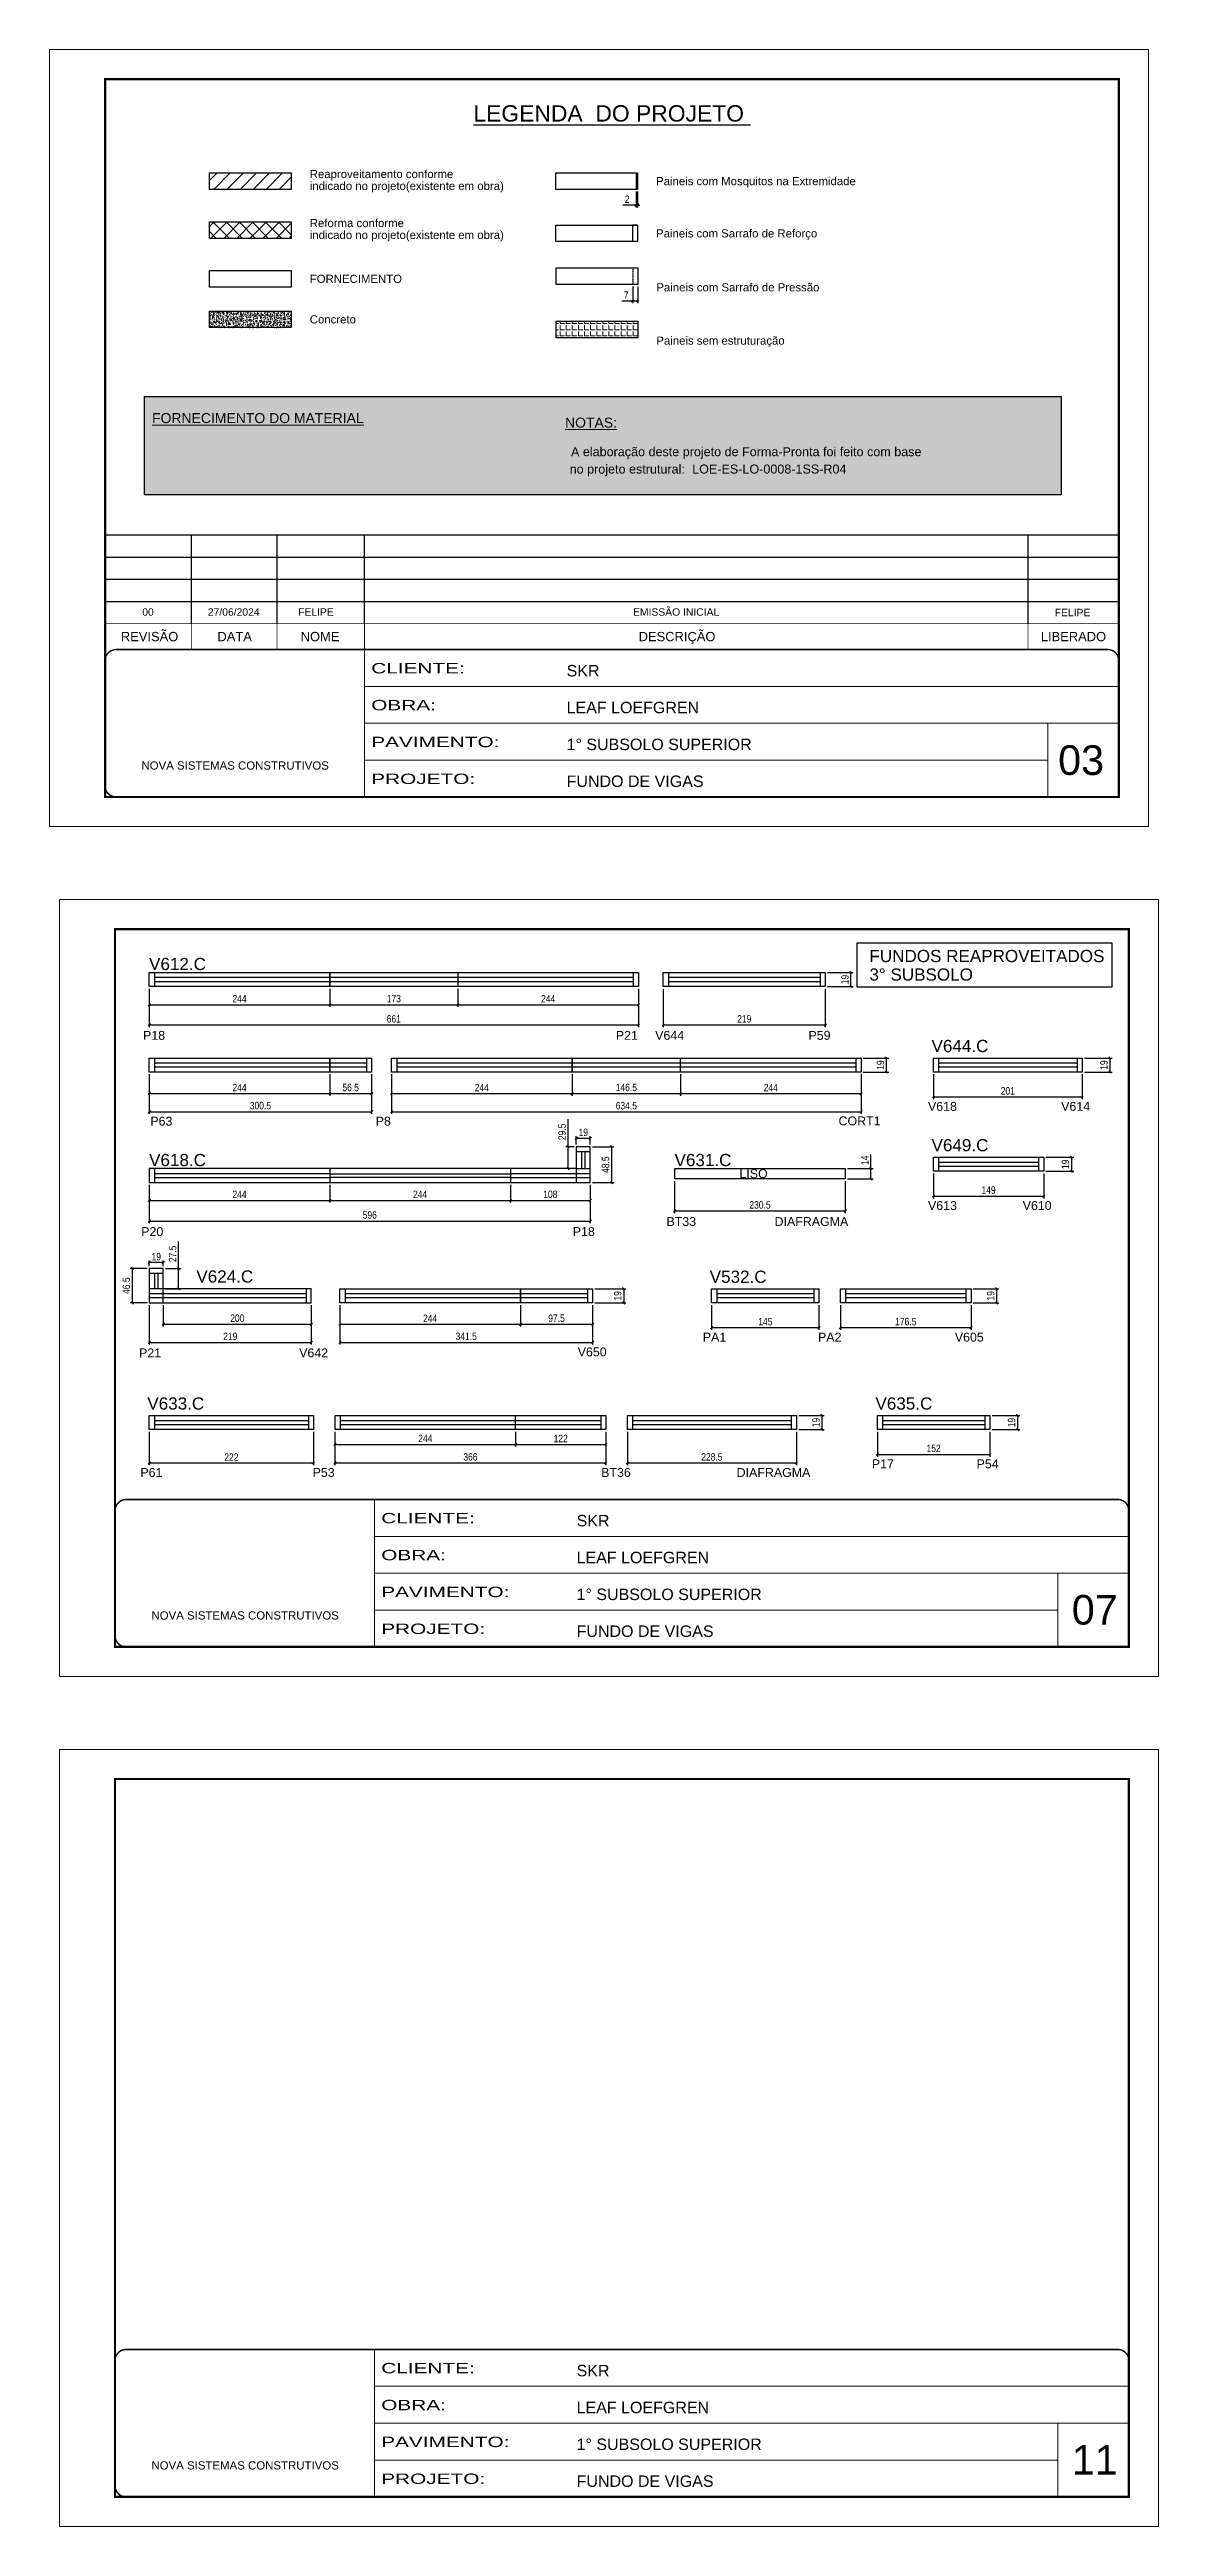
# Model space of a CAD drawing. Extents: x 1959 to 8212, y 239 to 4735.
# Drawn here: x 5129 to 6627, y 1388 to 4735 of the extents above; entities that cross this region are included whole.
import ezdxf
from ezdxf.enums import TextEntityAlignment as Align

# ---------------------------------------------------------------- set-up
doc = ezdxf.new("R2010")
doc.units = 0
for name, pattern in [('CONTINUO', [0]), ('DASHED', [0.75, 0.5, -0.25]), ('HIDDEN', [0.375, 0.25, -0.125])]:
    doc.linetypes.add(name, pattern=pattern)
for name, color, linetype in [('5', 5, 'Continuous'), ('COTA', 241, 'Continuous'), ('NOMENCLATURA', 7, 'Continuous'), ('Painéis', 200, 'Continuous'), ('SARR_2.2x7', 40, 'Continuous')]:
    doc.layers.add(name, color=color, linetype=linetype)
for name, color, linetype, lineweight in [('CARIMBO', 255, 'Continuous', 9), ('Folhas', 255, 'Continuous', 9), ('Hachura', 251, 'Continuous', 9), ('REAPROVEITAMENTO', 251, 'Continuous', 9), ('SARRAFO DE PRESSAO', 251, 'DASHED', 9)]:
    doc.layers.add(name, color=color, linetype=linetype, lineweight=lineweight)
doc.layers.add('Demarcação 2', color=7, linetype='Continuous', lineweight=9, true_color=0xe0e0e0)
doc.styles.add('ARIAL', font='arial.ttf')
doc.styles.add('COTA TECNICA', font='techl___.ttf', dxfattribs={"height": 10})
doc.styles.add('COTA TECNICA-50', font='techl___.ttf', dxfattribs={"height": 10})
doc.styles.get("Standard").update_dxf_attribs({"font": 'arial.ttf'})
doc.styles.add('Tecnologia', font='')
doc.styles.get('Tecnologia').set_extended_font_data('Forgotten Futurist')
doc.dimstyles.new('COTA PAINEL-50', dxfattribs={"dimtxt": 10, "dimasz": 3, "dimexe": 3, "dimexo": 3, "dimgap": 3, "dimtad": 1, "dimdec": 1, "dimzin": 12, "dimdsep": 46, "dimtxsty": 'COTA TECNICA-50', "dimblk1": 'OBLIQUE', "dimblk2": 'OBLIQUE', "dimsah": 1, "dimcen": 0.9, "dimclrd": 4, "dimclre": 4, "dimclrt": 240, "dimadec": 1, "dimazin": 3, "dimtfac": 1, "dimtdec": 1, "dimtmove": 0, "dimatfit": 3, "dimfxl": 1, "dimtolj": 1, "dimtzin": 12, "dimarcsym": 0})
doc.dimstyles.new('PAINEL', dxfattribs={"dimtxt": 10, "dimasz": 3, "dimexe": 3, "dimexo": 3, "dimgap": 3, "dimtad": 1, "dimdec": 1, "dimzin": 12, "dimdsep": 46, "dimtxsty": 'COTA TECNICA', "dimblk1": 'OBLIQUE', "dimblk2": 'OBLIQUE', "dimsah": 1, "dimcen": 0.9, "dimclrd": 4, "dimclre": 4, "dimclrt": 240, "dimadec": 1, "dimazin": 3, "dimtfac": 1, "dimtdec": 1, "dimtmove": 0, "dimatfit": 3, "dimfxl": 1, "dimtolj": 1, "dimtzin": 12, "dimarcsym": 0})

msp = doc.modelspace()

# ---------------------------------------------------------------- texts
at = {"color": 0, "linetype": 'Continuous', "ltscale": 5, "style": 'ARIAL'}
msp.add_text('%%ULEGENDA  DO PROJETO ', height=22.1184, dxfattribs=at).set_placement((5888.68, 4637.89), align=Align.CENTER)
at = {"style": 'ARIAL'}
for s, p in [('REVISÃO', (5263.95, 3941.96)), ('DESCRIÇÃO', (5976.73, 3941.96)), ('DATA', (5378.93, 3941.96)), ('NOME', (5494.28, 3941.96)), ('LIBERADO', (6512.41, 3941.96))]:
    msp.add_text(s, height=12.5, dxfattribs=at).set_placement(p, align=Align.MIDDLE_CENTER)
at = {"layer": '5', "linetype": 'Continuous'}
for s, p in [('P18', (5255.11, 3397.04)), ('P21', (5894.02, 3397.04)), ('V644', (5947.17, 3397.04)), ('P59', (6154.33, 3397.04)), ('P63', (5264.98, 3281.11)), ('P8', (5569.54, 3281.11)), ('CORT1', (6194.96, 3281.41)), ('V618', (6315.79, 3301.09)), ('V614', (6495.78, 3301.09)), ('LISO', (6061.04, 3210.19)), ('BT33', (5962.43, 3145.46)), ('DIAFRAGMA', (6108.53, 3145.46)), ('V613', (6315.79, 3167.04)), ('V610', (6443.78, 3167.04)), ('P20', (5252.62, 3131.89)), ('P18', (5835.79, 3131.89)), ('P21', (5249.77, 2968.03)), ('V642', (5466.12, 2968.03)), ('V650', (5842.46, 2969.29)), ('PA1', (6011.49, 2989.27)), ('PA2', (6167.22, 2989.27)), ('V605', (6352.08, 2989.27)), ('P61', (5251.51, 2806.37)), ('P53', (5484.24, 2806.37)), ('BT36', (5874.2, 2806.37)), ('DIAFRAGMA', (6057.28, 2806.37)), ('P17', (6239.98, 2817.97)), ('P54', (6381.51, 2817.97))]:
    msp.add_text(s, height=12, rotation=359.99996, dxfattribs=at).set_placement(p)
at = {"layer": 'CARIMBO', "style": 'ARIAL'}
for s, p in [('indicado no projeto(existente em obra)', (5480.43, 4550.9)), ('Reaproveitamento conforme ', (5480.43, 4566.99)), ('Paineis com Mosquitos na Extremidade', (5948.41, 4557.41)), ('indicado no projeto(existente em obra)', (5480.43, 4484.67)), ('Reforma conforme ', (5480.43, 4500.76)), ('Paineis com Sarrafo de Reforço', (5948.41, 4486.81)), ('FORNECIMENTO', (5480.43, 4425.37)), ('Paineis com Sarrafo de Pressão', (5948.77, 4413.92)), ('Concreto', (5480.43, 4370.57)), ('Paineis sem estruturação', (5948.77, 4341.89))]:
    msp.add_text(s, height=11, dxfattribs=at).set_placement(p, align=Align.MIDDLE_LEFT)
at = {"layer": 'CARIMBO', "color": 5, "style": 'ARIAL'}
for s, height, p in [('%%UFORNECIMENTO DO MATERIAL', 13.5, (5267.29, 4230.43)), ('%%UNOTAS:', 13.5, (5825.36, 4224.31)), ('  A elaboração deste projeto de Forma-Pronta foi feito com base', 12.15, (5824.01, 4185.7)), ('  no projeto estrutural:', 12.15, (5822.19, 4162.22))]:
    msp.add_text(s, height=height, dxfattribs=at).set_placement(p)
at = {"layer": 'CARIMBO', "color": 1, "style": 'ARIAL'}
msp.add_text('LOE-ES-LO-0008-1SS-R04', height=12.15, dxfattribs=at).set_placement((5997.18, 4162.26))
at = {"layer": 'CARIMBO', "style": 'ARIAL'}
for s, height, p in [('00', 10, (5254.03, 3970.14)), ('27/06/2024', 10, (5342.68, 3970.14)), ('FELIPE', 10, (5464.72, 3970.14)), ('EMISSÃO INICIAL', 10, (5917.27, 3970.14)), ('07', 40, (6510.13, 2606.79)), ('11', 40, (6510.13, 1458.21))]:
    msp.add_text(s, height=height, dxfattribs=at).set_placement(p)
at = {"layer": 'CARIMBO', "color": 7, "style": 'ARIAL'}
msp.add_text('03', height=40, dxfattribs=at).set_placement((6491.68, 3755.02))
at = {"layer": 'CARIMBO', "style": 'ARIAL'}
msp.add_attdef('FELIPE', text='', height=10, dxfattribs=at).set_placement((6511.12, 3974.46), align=Align.MIDDLE_CENTER)
at = {"layer": 'NOMENCLATURA', "linetype": 'Continuous'}
for s, p in [('FUNDOS REAPROVEITADOS', (6236.69, 3502.02)), ('V612.C', (5263.28, 3491.26)), ('3° SUBSOLO', (6236.69, 3476.99)), ('V644.C', (6320.62, 3380.44)), ('V649.C', (6320.62, 3246.39)), ('V618.C', (5263.28, 3226.33)), ('V631.C', (5973.33, 3226.33)), ('V624.C', (5327.15, 3068.99)), ('V532.C', (6020.87, 3068.62)), ('V633.C', (5260.89, 2897.32)), ('V635.C', (6244.82, 2897.32))]:
    msp.add_text(s, height=16.5, dxfattribs=at).set_placement(p)

# ---------------------------------------------------------------- blocks, each defined once
blk = doc.blocks.new('9999999999')
at = {"color": 30, "linetype": 'CONTINUO'}
for p, q in [((98564.6, 34230.2), (98564.6, 34429.4)), ((98564.6, 34379.6), (99584, 34379.6)), ((98564.6, 34329.8), (99488, 34329.8)), ((99584, 34329.8), (99488, 34329.8)), ((99488, 34329.8), (99488, 34230.2)), ((98564.6, 34280), (99488, 34280))]:
    blk.add_line(p, q, dxfattribs=at)
at = {"color": 30, "linetype": 'CONTINUO', "const_width": 2}
blk.add_lwpolyline([(99584, 34230.2), (99584, 34414.4, 0.414214), (99569, 34429.4), (98229, 34429.4, 0.414214), (98214, 34414.4), (98214, 34245.2, 0.414214), (98229, 34230.2), (99584, 34230.2)], format="xyb", dxfattribs=at)
at = {"layer": 'Folhas'}
blk.add_lwpolyline([(98139, 34190.2), (99624, 34190.2), (99624, 35240.2), (98139, 35240.2)], close=True, dxfattribs=at)
at = {"layer": 'Folhas', "color": 30, "const_width": 3}
blk.add_lwpolyline([(98214, 34230.2), (99584, 34230.2), (99584, 35200.2), (98214, 35200.2)], close=True, dxfattribs=at)
at = {"color": 7, "linetype": 'Continuous', "ltscale": 5, "style": 'ARIAL'}
for s, height, p in [('SKR', 15.48, (98837.7, 34393.1)), ('LEAF LOEFGREN', 15.483, (98837.7, 34343.3)), ('1° SUBSOLO SUPERIOR', 15.483, (98837.7, 34293.5)), ('NOVA SISTEMAS CONSTRUTIVOS', 11.059, (98263.2, 34267.2)), ('FUNDO DE VIGAS', 15.483, (98837.7, 34243.7))]:
    blk.add_text(s, height=height, dxfattribs=at).set_placement(p)
at = {"layer": 'Folhas', "color": 7, "style": 'Tecnologia', "width": 1.5}
for s, p in [('CLIENTE:', (98573.7, 34397.2)), ('OBRA:', (98573.7, 34347.3)), ('PAVIMENTO:', (98573.7, 34297.5)), ('PROJETO:', (98573.7, 34247.7))]:
    blk.add_text(s, height=14, dxfattribs=at).set_placement(p)
blk = doc.blocks.new('_Oblique')
at = {"color": 0, "linetype": 'ByBlock', "lineweight": -2}
blk.add_line((-0.5, -0.5), (0.5, 0.5), dxfattribs=at)
blk = doc.blocks.new('*D5')
at = {"layer": 'COTA', "color": 4, "lineweight": -2, "transparency": 16777216}
for p, q in [((5921.4, 4524.9), (5903.3, 4524.9)), ((5921.4, 4543.3), (5921.4, 4521.9)), ((5923.4, 4524.9), (5921.4, 4524.9)), ((5923.4, 4543.3), (5923.4, 4521.9)), ((5923.4, 4524.9), (5926.4, 4524.9))]:
    blk.add_line(p, q, dxfattribs=at)
at = {"layer": 'Defpoints', "color": 0, "transparency": 16777216}
for p in [(5921.4, 4546.3), (5921.4, 4524.9), (5923.4, 4546.3)]:
    blk.add_point(p, dxfattribs=at)
at = {"layer": 'COTA', "color": 4, "lineweight": -2, "transparency": 16777216, "xscale": 3, "yscale": 3, "zscale": 3}
blk.add_blockref('_Oblique', (5921.4, 4524.9), dxfattribs=at)
at = {"layer": 'COTA', "color": 4, "lineweight": -2, "transparency": 16777216, "xscale": 3, "yscale": 3, "zscale": 3, "rotation": 180}
blk.add_blockref('_Oblique', (5923.4, 4524.9), dxfattribs=at)
at = {"layer": 'COTA', "color": 240, "transparency": 16777216, "insert": (5909.3, 4532.9), "char_height": 10, "attachment_point": 5, "style": 'COTA TECNICA'}
blk.add_mtext('\\A1;2', dxfattribs=at)
blk = doc.blocks.new('*D6')
at = {"layer": 'COTA', "color": 4, "lineweight": -2, "transparency": 16777216}
for p, q in [((5916.8, 4395.4), (5902, 4395.4)), ((5916.8, 4414.9), (5916.8, 4392.4)), ((5923.8, 4395.4), (5916.8, 4395.4)), ((5923.8, 4414.9), (5923.8, 4392.4))]:
    blk.add_line(p, q, dxfattribs=at)
at = {"layer": 'Defpoints', "color": 0, "transparency": 16777216}
for p in [(5916.8, 4417.9), (5916.8, 4395.4), (5923.8, 4417.9)]:
    blk.add_point(p, dxfattribs=at)
at = {"layer": 'COTA', "color": 4, "lineweight": -2, "transparency": 16777216, "xscale": 3, "yscale": 3, "zscale": 3, "rotation": 180}
blk.add_blockref('_Oblique', (5916.8, 4395.4), dxfattribs=at)
at = {"layer": 'COTA', "color": 4, "lineweight": -2, "transparency": 16777216, "xscale": 3, "yscale": 3, "zscale": 3}
blk.add_blockref('_Oblique', (5923.8, 4395.4), dxfattribs=at)
at = {"layer": 'COTA', "color": 240, "transparency": 16777216, "insert": (5907.9, 4403.4), "char_height": 10, "attachment_point": 5, "style": 'COTA TECNICA'}
blk.add_mtext('\\A1;7', dxfattribs=at)
blk = doc.blocks.new('*D200')
at = {"layer": 'COTA', "color": 4, "linetype": 'ByBlock', "lineweight": -2, "transparency": 16777216}
for p, q in [((5263.5, 3466), (5263.5, 3441.4)), ((5507.5, 3466), (5507.5, 3441.4)), ((5263.5, 3444.4), (5507.5, 3444.4))]:
    blk.add_line(p, q, dxfattribs=at)
at = {"layer": 'Defpoints', "color": 0, "linetype": 'ByBlock', "transparency": 16777216}
for p in [(5263.5, 3469), (5507.5, 3469), (5507.5, 3444.4)]:
    blk.add_point(p, dxfattribs=at)
at = {"layer": 'COTA', "color": 4, "linetype": 'ByBlock', "lineweight": -2, "transparency": 16777216, "xscale": 3, "yscale": 3, "zscale": 3, "rotation": 180}
blk.add_blockref('_Oblique', (5263.5, 3444.4), dxfattribs=at)
at = {"layer": 'COTA', "color": 4, "linetype": 'ByBlock', "lineweight": -2, "transparency": 16777216, "xscale": 3, "yscale": 3, "zscale": 3}
blk.add_blockref('_Oblique', (5507.5, 3444.4), dxfattribs=at)
at = {"layer": 'COTA', "color": 240, "linetype": 'ByBlock', "transparency": 16777216, "insert": (5385.5, 3452.5), "char_height": 10, "attachment_point": 5, "style": 'COTA TECNICA-50'}
blk.add_mtext('\\A1;244', dxfattribs=at)
blk = doc.blocks.new('*D199')
at = {"layer": 'COTA', "color": 4, "lineweight": -2, "transparency": 16777216}
for p, q in [((5263.5, 3466), (5263.5, 3414.2)), ((5924.5, 3466), (5924.5, 3414.2)), ((5263.5, 3417.2), (5924.5, 3417.2))]:
    blk.add_line(p, q, dxfattribs=at)
at = {"layer": 'Defpoints', "color": 0, "transparency": 16777216}
for p in [(5263.5, 3469), (5924.5, 3469), (5924.5, 3417.2)]:
    blk.add_point(p, dxfattribs=at)
at = {"layer": 'COTA', "color": 4, "lineweight": -2, "transparency": 16777216, "xscale": 3, "yscale": 3, "zscale": 3, "rotation": 180}
blk.add_blockref('_Oblique', (5263.5, 3417.2), dxfattribs=at)
at = {"layer": 'COTA', "color": 4, "lineweight": -2, "transparency": 16777216, "xscale": 3, "yscale": 3, "zscale": 3}
blk.add_blockref('_Oblique', (5924.5, 3417.2), dxfattribs=at)
at = {"layer": 'COTA', "color": 240, "transparency": 16777216, "insert": (5594, 3425.3), "char_height": 10, "attachment_point": 5, "style": 'COTA TECNICA'}
blk.add_mtext('\\A1;661', dxfattribs=at)
blk = doc.blocks.new('*D201')
at = {"layer": 'Defpoints', "color": 0, "transparency": 16777216}
for p in [(5507.5, 3469), (5680.5, 3469), (5680.5, 3444.4)]:
    blk.add_point(p, dxfattribs=at)
at = {"layer": 'Painéis', "color": 4, "lineweight": -2, "transparency": 16777216}
for p, q in [((5507.5, 3466), (5507.5, 3441.4)), ((5680.5, 3466), (5680.5, 3441.4)), ((5507.5, 3444.4), (5680.5, 3444.4))]:
    blk.add_line(p, q, dxfattribs=at)
at = {"layer": 'Painéis', "color": 4, "lineweight": -2, "transparency": 16777216, "xscale": 3, "yscale": 3, "zscale": 3, "rotation": 180}
blk.add_blockref('_Oblique', (5507.5, 3444.4), dxfattribs=at)
at = {"layer": 'Painéis', "color": 4, "lineweight": -2, "transparency": 16777216, "xscale": 3, "yscale": 3, "zscale": 3}
blk.add_blockref('_Oblique', (5680.5, 3444.4), dxfattribs=at)
at = {"layer": 'Painéis', "color": 240, "transparency": 16777216, "insert": (5594, 3452.6), "char_height": 10, "attachment_point": 5, "style": 'COTA TECNICA'}
blk.add_mtext('\\A1;173', dxfattribs=at)
blk = doc.blocks.new('*D202')
at = {"layer": 'Defpoints', "color": 0, "transparency": 16777216}
for p in [(5680.5, 3469), (5924.5, 3469), (5924.5, 3444.4)]:
    blk.add_point(p, dxfattribs=at)
at = {"layer": 'Painéis', "color": 4, "lineweight": -2, "transparency": 16777216}
for p, q in [((5680.5, 3466), (5680.5, 3441.4)), ((5924.5, 3466), (5924.5, 3441.4)), ((5680.5, 3444.4), (5924.5, 3444.4))]:
    blk.add_line(p, q, dxfattribs=at)
at = {"layer": 'Painéis', "color": 4, "lineweight": -2, "transparency": 16777216, "xscale": 3, "yscale": 3, "zscale": 3, "rotation": 180}
blk.add_blockref('_Oblique', (5680.5, 3444.4), dxfattribs=at)
at = {"layer": 'Painéis', "color": 4, "lineweight": -2, "transparency": 16777216, "xscale": 3, "yscale": 3, "zscale": 3}
blk.add_blockref('_Oblique', (5924.5, 3444.4), dxfattribs=at)
at = {"layer": 'Painéis', "color": 240, "transparency": 16777216, "insert": (5802.5, 3452.5), "char_height": 10, "attachment_point": 5, "style": 'COTA TECNICA'}
blk.add_mtext('\\A1;244', dxfattribs=at)
blk = doc.blocks.new('*D204')
at = {"layer": 'COTA', "color": 4, "lineweight": -2, "transparency": 16777216}
for p, q in [((5958, 3466), (5958, 3414.2)), ((6177, 3466), (6177, 3414.2)), ((5958, 3417.2), (6177, 3417.2))]:
    blk.add_line(p, q, dxfattribs=at)
at = {"layer": 'Defpoints', "color": 0, "transparency": 16777216}
for p in [(5958, 3469), (6177, 3469), (6177, 3417.2)]:
    blk.add_point(p, dxfattribs=at)
at = {"layer": 'COTA', "color": 4, "lineweight": -2, "transparency": 16777216, "xscale": 3, "yscale": 3, "zscale": 3, "rotation": 180}
blk.add_blockref('_Oblique', (5958, 3417.2), dxfattribs=at)
at = {"layer": 'COTA', "color": 4, "lineweight": -2, "transparency": 16777216, "xscale": 3, "yscale": 3, "zscale": 3}
blk.add_blockref('_Oblique', (6177, 3417.2), dxfattribs=at)
at = {"layer": 'COTA', "color": 240, "transparency": 16777216, "insert": (6067.5, 3425.3), "char_height": 10, "attachment_point": 5, "style": 'COTA TECNICA'}
blk.add_mtext('\\A1;219', dxfattribs=at)
blk = doc.blocks.new('*D205')
at = {"layer": 'COTA', "color": 4, "lineweight": -2, "transparency": 16777216}
for p, q in [((6180, 3488), (6214.7, 3488)), ((6211.7, 3469), (6211.7, 3488)), ((6180, 3469), (6214.7, 3469))]:
    blk.add_line(p, q, dxfattribs=at)
at = {"layer": 'Defpoints', "color": 0, "transparency": 16777216}
for p in [(6177, 3488), (6211.7, 3488), (6177, 3469)]:
    blk.add_point(p, dxfattribs=at)
at = {"layer": 'COTA', "color": 4, "lineweight": -2, "transparency": 16777216, "xscale": 3, "yscale": 3, "zscale": 3}
for p, rotation in [((6211.7, 3488), 90), ((6211.7, 3469), 270)]:
    blk.add_blockref('_Oblique', p, dxfattribs=dict(at, rotation=rotation))
at = {"layer": 'COTA', "color": 240, "transparency": 16777216, "insert": (6203.6, 3478.5), "char_height": 10, "attachment_point": 5, "rotation": 90, "style": 'COTA TECNICA'}
blk.add_mtext('\\A1;19', dxfattribs=at)
blk = doc.blocks.new('*D208')
at = {"layer": 'COTA', "color": 4, "linetype": 'ByBlock', "lineweight": -2, "transparency": 16777216}
for p, q in [((5263.5, 3350.4), (5263.5, 3321.5)), ((5507.5, 3350.4), (5507.5, 3321.5)), ((5263.5, 3324.5), (5507.5, 3324.5))]:
    blk.add_line(p, q, dxfattribs=at)
at = {"layer": 'Defpoints', "color": 0, "linetype": 'ByBlock', "transparency": 16777216}
for p in [(5263.5, 3353.4), (5507.5, 3353.4), (5507.5, 3324.5)]:
    blk.add_point(p, dxfattribs=at)
at = {"layer": 'COTA', "color": 4, "linetype": 'ByBlock', "lineweight": -2, "transparency": 16777216, "xscale": 3, "yscale": 3, "zscale": 3, "rotation": 180}
blk.add_blockref('_Oblique', (5263.5, 3324.5), dxfattribs=at)
at = {"layer": 'COTA', "color": 4, "linetype": 'ByBlock', "lineweight": -2, "transparency": 16777216, "xscale": 3, "yscale": 3, "zscale": 3}
blk.add_blockref('_Oblique', (5507.5, 3324.5), dxfattribs=at)
at = {"layer": 'COTA', "color": 240, "linetype": 'ByBlock', "transparency": 16777216, "insert": (5385.5, 3332.5), "char_height": 10, "attachment_point": 5, "style": 'COTA TECNICA-50'}
blk.add_mtext('\\A1;244', dxfattribs=at)
blk = doc.blocks.new('*D209')
at = {"layer": 'COTA', "color": 4, "linetype": 'ByBlock', "lineweight": -2, "transparency": 16777216}
for p, q in [((5507.5, 3350.4), (5507.5, 3321.5)), ((5564, 3350.4), (5564, 3321.5)), ((5507.5, 3324.5), (5564, 3324.5))]:
    blk.add_line(p, q, dxfattribs=at)
at = {"layer": 'Defpoints', "color": 0, "linetype": 'ByBlock', "transparency": 16777216}
for p in [(5507.5, 3353.4), (5564, 3353.4), (5564, 3324.5)]:
    blk.add_point(p, dxfattribs=at)
at = {"layer": 'COTA', "color": 4, "linetype": 'ByBlock', "lineweight": -2, "transparency": 16777216, "xscale": 3, "yscale": 3, "zscale": 3, "rotation": 180}
blk.add_blockref('_Oblique', (5507.5, 3324.5), dxfattribs=at)
at = {"layer": 'COTA', "color": 4, "linetype": 'ByBlock', "lineweight": -2, "transparency": 16777216, "xscale": 3, "yscale": 3, "zscale": 3}
blk.add_blockref('_Oblique', (5564, 3324.5), dxfattribs=at)
at = {"layer": 'COTA', "color": 240, "linetype": 'ByBlock', "transparency": 16777216, "insert": (5535.7, 3332.6), "char_height": 10, "attachment_point": 5, "style": 'COTA TECNICA-50'}
blk.add_mtext('\\A1;56.5', dxfattribs=at)
blk = doc.blocks.new('*D210')
at = {"layer": 'COTA', "color": 4, "lineweight": -2, "transparency": 16777216}
for p, q in [((5263.5, 3350.4), (5263.5, 3296.9)), ((5564, 3350.4), (5564, 3296.9)), ((5263.5, 3299.9), (5564, 3299.9))]:
    blk.add_line(p, q, dxfattribs=at)
at = {"layer": 'Defpoints', "color": 0, "transparency": 16777216}
for p in [(5263.5, 3353.4), (5564, 3353.4), (5564, 3299.9)]:
    blk.add_point(p, dxfattribs=at)
at = {"layer": 'COTA', "color": 4, "lineweight": -2, "transparency": 16777216, "xscale": 3, "yscale": 3, "zscale": 3, "rotation": 180}
blk.add_blockref('_Oblique', (5263.5, 3299.9), dxfattribs=at)
at = {"layer": 'COTA', "color": 4, "lineweight": -2, "transparency": 16777216, "xscale": 3, "yscale": 3, "zscale": 3}
blk.add_blockref('_Oblique', (5564, 3299.9), dxfattribs=at)
at = {"layer": 'COTA', "color": 240, "transparency": 16777216, "insert": (5413.7, 3308.1), "char_height": 10, "attachment_point": 5, "style": 'COTA TECNICA'}
blk.add_mtext('\\A1;300.5', dxfattribs=at)
blk = doc.blocks.new('*D213')
at = {"layer": 'COTA', "color": 4, "linetype": 'ByBlock', "lineweight": -2, "transparency": 16777216}
for p, q in [((5590.9, 3350.4), (5590.9, 3321.5)), ((5834.9, 3350.4), (5834.9, 3321.5)), ((5590.9, 3324.5), (5834.9, 3324.5))]:
    blk.add_line(p, q, dxfattribs=at)
at = {"layer": 'Defpoints', "color": 0, "linetype": 'ByBlock', "transparency": 16777216}
for p in [(5590.9, 3353.4), (5834.9, 3353.4), (5834.9, 3324.5)]:
    blk.add_point(p, dxfattribs=at)
at = {"layer": 'COTA', "color": 4, "linetype": 'ByBlock', "lineweight": -2, "transparency": 16777216, "xscale": 3, "yscale": 3, "zscale": 3, "rotation": 180}
blk.add_blockref('_Oblique', (5590.9, 3324.5), dxfattribs=at)
at = {"layer": 'COTA', "color": 4, "linetype": 'ByBlock', "lineweight": -2, "transparency": 16777216, "xscale": 3, "yscale": 3, "zscale": 3}
blk.add_blockref('_Oblique', (5834.9, 3324.5), dxfattribs=at)
at = {"layer": 'COTA', "color": 240, "linetype": 'ByBlock', "transparency": 16777216, "insert": (5712.9, 3332.5), "char_height": 10, "attachment_point": 5, "style": 'COTA TECNICA-50'}
blk.add_mtext('\\A1;244', dxfattribs=at)
blk = doc.blocks.new('*D212')
at = {"layer": 'COTA', "color": 4, "lineweight": -2, "transparency": 16777216}
for p, q in [((5590.9, 3350.4), (5590.9, 3296.9)), ((6225.4, 3350.4), (6225.4, 3296.9)), ((5590.9, 3299.9), (6225.4, 3299.9))]:
    blk.add_line(p, q, dxfattribs=at)
at = {"layer": 'Defpoints', "color": 0, "transparency": 16777216}
for p in [(5590.9, 3353.4), (6225.4, 3353.4), (6225.4, 3299.9)]:
    blk.add_point(p, dxfattribs=at)
at = {"layer": 'COTA', "color": 4, "lineweight": -2, "transparency": 16777216, "xscale": 3, "yscale": 3, "zscale": 3, "rotation": 180}
blk.add_blockref('_Oblique', (5590.9, 3299.9), dxfattribs=at)
at = {"layer": 'COTA', "color": 4, "lineweight": -2, "transparency": 16777216, "xscale": 3, "yscale": 3, "zscale": 3}
blk.add_blockref('_Oblique', (6225.4, 3299.9), dxfattribs=at)
at = {"layer": 'COTA', "color": 240, "transparency": 16777216, "insert": (5908.2, 3308.1), "char_height": 10, "attachment_point": 5, "style": 'COTA TECNICA'}
blk.add_mtext('\\A1;634.5', dxfattribs=at)
blk = doc.blocks.new('*D214')
at = {"layer": 'Defpoints', "color": 0, "transparency": 16777216}
for p in [(5834.9, 3353.4), (5981.4, 3353.4), (5981.4, 3324.5)]:
    blk.add_point(p, dxfattribs=at)
at = {"layer": 'Painéis', "color": 4, "lineweight": -2, "transparency": 16777216}
for p, q in [((5834.9, 3350.4), (5834.9, 3321.5)), ((5981.4, 3350.4), (5981.4, 3321.5)), ((5834.9, 3324.5), (5981.4, 3324.5))]:
    blk.add_line(p, q, dxfattribs=at)
at = {"layer": 'Painéis', "color": 4, "lineweight": -2, "transparency": 16777216, "xscale": 3, "yscale": 3, "zscale": 3, "rotation": 180}
blk.add_blockref('_Oblique', (5834.9, 3324.5), dxfattribs=at)
at = {"layer": 'Painéis', "color": 4, "lineweight": -2, "transparency": 16777216, "xscale": 3, "yscale": 3, "zscale": 3}
blk.add_blockref('_Oblique', (5981.4, 3324.5), dxfattribs=at)
at = {"layer": 'Painéis', "color": 240, "transparency": 16777216, "insert": (5908.2, 3332.6), "char_height": 10, "attachment_point": 5, "style": 'COTA TECNICA'}
blk.add_mtext('\\A1;146.5', dxfattribs=at)
blk = doc.blocks.new('*D215')
at = {"layer": 'Defpoints', "color": 0, "transparency": 16777216}
for p in [(5981.4, 3353.4), (6225.4, 3353.4), (6225.4, 3324.5)]:
    blk.add_point(p, dxfattribs=at)
at = {"layer": 'Painéis', "color": 4, "lineweight": -2, "transparency": 16777216}
for p, q in [((5981.4, 3350.4), (5981.4, 3321.5)), ((6225.4, 3350.4), (6225.4, 3321.5)), ((5981.4, 3324.5), (6225.4, 3324.5))]:
    blk.add_line(p, q, dxfattribs=at)
at = {"layer": 'Painéis', "color": 4, "lineweight": -2, "transparency": 16777216, "xscale": 3, "yscale": 3, "zscale": 3, "rotation": 180}
blk.add_blockref('_Oblique', (5981.4, 3324.5), dxfattribs=at)
at = {"layer": 'Painéis', "color": 4, "lineweight": -2, "transparency": 16777216, "xscale": 3, "yscale": 3, "zscale": 3}
blk.add_blockref('_Oblique', (6225.4, 3324.5), dxfattribs=at)
at = {"layer": 'Painéis', "color": 240, "transparency": 16777216, "insert": (6103.4, 3332.5), "char_height": 10, "attachment_point": 5, "style": 'COTA TECNICA'}
blk.add_mtext('\\A1;244', dxfattribs=at)
blk = doc.blocks.new('*D216')
at = {"layer": 'Defpoints', "color": 0, "transparency": 16777216}
for p in [(6225.4, 3372.4), (6225.4, 3353.4), (6259.7, 3372.4)]:
    blk.add_point(p, dxfattribs=at)
at = {"layer": 'Painéis', "color": 4, "lineweight": -2, "transparency": 16777216}
for p, q in [((6228.4, 3372.4), (6262.7, 3372.4)), ((6228.4, 3353.4), (6262.7, 3353.4)), ((6259.7, 3353.4), (6259.7, 3372.4))]:
    blk.add_line(p, q, dxfattribs=at)
at = {"layer": 'Painéis', "color": 4, "lineweight": -2, "transparency": 16777216, "xscale": 3, "yscale": 3, "zscale": 3}
for p, rotation in [((6259.7, 3372.4), 90), ((6259.7, 3353.4), 270)]:
    blk.add_blockref('_Oblique', p, dxfattribs=dict(at, rotation=rotation))
at = {"layer": 'Painéis', "color": 240, "transparency": 16777216, "insert": (6251.6, 3362.9), "char_height": 10, "attachment_point": 5, "rotation": 90, "style": 'COTA TECNICA'}
blk.add_mtext('\\A1;19', dxfattribs=at)
blk = doc.blocks.new('*D229')
at = {"layer": 'Defpoints', "color": 0, "transparency": 16777216}
for p in [(5263.5, 3204.1), (5859.5, 3204.1), (5859.5, 3152.1)]:
    blk.add_point(p, dxfattribs=at)
at = {"layer": 'Painéis', "color": 4, "lineweight": -2, "transparency": 16777216}
for p, q in [((5263.5, 3201.1), (5263.5, 3149.1)), ((5859.5, 3201.1), (5859.5, 3149.1)), ((5263.5, 3152.1), (5859.5, 3152.1))]:
    blk.add_line(p, q, dxfattribs=at)
at = {"layer": 'Painéis', "color": 4, "lineweight": -2, "transparency": 16777216, "xscale": 3, "yscale": 3, "zscale": 3, "rotation": 180}
blk.add_blockref('_Oblique', (5263.5, 3152.1), dxfattribs=at)
at = {"layer": 'Painéis', "color": 4, "lineweight": -2, "transparency": 16777216, "xscale": 3, "yscale": 3, "zscale": 3}
blk.add_blockref('_Oblique', (5859.5, 3152.1), dxfattribs=at)
at = {"layer": 'Painéis', "color": 240, "transparency": 16777216, "insert": (5561.5, 3160.2), "char_height": 10, "attachment_point": 5, "style": 'COTA TECNICA'}
blk.add_mtext('\\A1;596', dxfattribs=at)
blk = doc.blocks.new('*D230')
at = {"layer": 'Defpoints', "color": 0, "transparency": 16777216}
for p in [(5263.5, 3204.1), (5507.5, 3204.1), (5507.5, 3180.1)]:
    blk.add_point(p, dxfattribs=at)
at = {"layer": 'Painéis', "color": 4, "lineweight": -2, "transparency": 16777216}
for p, q in [((5263.5, 3201.1), (5263.5, 3177.1)), ((5263.5, 3180.1), (5507.5, 3180.1)), ((5507.5, 3201.1), (5507.5, 3177.1))]:
    blk.add_line(p, q, dxfattribs=at)
at = {"layer": 'Painéis', "color": 4, "lineweight": -2, "transparency": 16777216, "xscale": 3, "yscale": 3, "zscale": 3, "rotation": 180}
blk.add_blockref('_Oblique', (5263.5, 3180.1), dxfattribs=at)
at = {"layer": 'Painéis', "color": 4, "lineweight": -2, "transparency": 16777216, "xscale": 3, "yscale": 3, "zscale": 3}
blk.add_blockref('_Oblique', (5507.5, 3180.1), dxfattribs=at)
at = {"layer": 'Painéis', "color": 240, "transparency": 16777216, "insert": (5385.5, 3188.2), "char_height": 10, "attachment_point": 5, "style": 'COTA TECNICA'}
blk.add_mtext('\\A1;244', dxfattribs=at)
blk = doc.blocks.new('*D231')
at = {"layer": 'Defpoints', "color": 0, "transparency": 16777216}
for p in [(5507.5, 3204.1), (5751.5, 3204.1), (5751.5, 3180.1)]:
    blk.add_point(p, dxfattribs=at)
at = {"layer": 'Painéis', "color": 4, "lineweight": -2, "transparency": 16777216}
for p, q in [((5507.5, 3201.1), (5507.5, 3177.1)), ((5507.5, 3180.1), (5751.5, 3180.1)), ((5751.5, 3201.1), (5751.5, 3177.1))]:
    blk.add_line(p, q, dxfattribs=at)
at = {"layer": 'Painéis', "color": 4, "lineweight": -2, "transparency": 16777216, "xscale": 3, "yscale": 3, "zscale": 3, "rotation": 180}
blk.add_blockref('_Oblique', (5507.5, 3180.1), dxfattribs=at)
at = {"layer": 'Painéis', "color": 4, "lineweight": -2, "transparency": 16777216, "xscale": 3, "yscale": 3, "zscale": 3}
blk.add_blockref('_Oblique', (5751.5, 3180.1), dxfattribs=at)
at = {"layer": 'Painéis', "color": 240, "transparency": 16777216, "insert": (5629.5, 3188.2), "char_height": 10, "attachment_point": 5, "style": 'COTA TECNICA'}
blk.add_mtext('\\A1;244', dxfattribs=at)
blk = doc.blocks.new('*D232')
at = {"layer": 'Defpoints', "color": 0, "transparency": 16777216}
for p in [(5751.5, 3204.1), (5859.5, 3204.1), (5859.5, 3180.1)]:
    blk.add_point(p, dxfattribs=at)
at = {"layer": 'Painéis', "color": 4, "lineweight": -2, "transparency": 16777216}
for p, q in [((5751.5, 3201.1), (5751.5, 3177.1)), ((5751.5, 3180.1), (5859.5, 3180.1)), ((5859.5, 3201.1), (5859.5, 3177.1))]:
    blk.add_line(p, q, dxfattribs=at)
at = {"layer": 'Painéis', "color": 4, "lineweight": -2, "transparency": 16777216, "xscale": 3, "yscale": 3, "zscale": 3, "rotation": 180}
blk.add_blockref('_Oblique', (5751.5, 3180.1), dxfattribs=at)
at = {"layer": 'Painéis', "color": 4, "lineweight": -2, "transparency": 16777216, "xscale": 3, "yscale": 3, "zscale": 3}
blk.add_blockref('_Oblique', (5859.5, 3180.1), dxfattribs=at)
at = {"layer": 'Painéis', "color": 240, "transparency": 16777216, "insert": (5805.5, 3188.2), "char_height": 10, "attachment_point": 5, "style": 'COTA TECNICA'}
blk.add_mtext('\\A1;108', dxfattribs=at)
blk = doc.blocks.new('*D233')
at = {"layer": 'Defpoints', "color": 0, "transparency": 16777216}
for p in [(5859.5, 3252.6), (5859.5, 3204.1), (5888.2, 3204.1)]:
    blk.add_point(p, dxfattribs=at)
at = {"layer": 'Painéis', "color": 4, "lineweight": -2, "transparency": 16777216}
for p, q in [((5862.5, 3252.6), (5891.2, 3252.6)), ((5888.2, 3252.6), (5888.2, 3204.1)), ((5862.5, 3204.1), (5891.2, 3204.1))]:
    blk.add_line(p, q, dxfattribs=at)
at = {"layer": 'Painéis', "color": 4, "lineweight": -2, "transparency": 16777216, "xscale": 3, "yscale": 3, "zscale": 3}
for p, rotation in [((5888.2, 3252.6), 90), ((5888.2, 3204.1), 270)]:
    blk.add_blockref('_Oblique', p, dxfattribs=dict(at, rotation=rotation))
at = {"layer": 'Painéis', "color": 240, "transparency": 16777216, "insert": (5880.1, 3228.3), "char_height": 10, "attachment_point": 5, "rotation": 90, "style": 'COTA TECNICA'}
blk.add_mtext('\\A1;48.5', dxfattribs=at)
blk = doc.blocks.new('*D234')
at = {"layer": 'Defpoints', "color": 0, "transparency": 16777216}
for p in [(5840.5, 3263.8), (5840.5, 3252.6), (5859.5, 3252.6)]:
    blk.add_point(p, dxfattribs=at)
at = {"layer": 'Painéis', "color": 4, "lineweight": -2, "transparency": 16777216}
for p, q in [((5840.5, 3255.6), (5840.5, 3266.8)), ((5859.5, 3263.8), (5840.5, 3263.8)), ((5859.5, 3255.6), (5859.5, 3266.8))]:
    blk.add_line(p, q, dxfattribs=at)
at = {"layer": 'Painéis', "color": 4, "lineweight": -2, "transparency": 16777216, "xscale": 3, "yscale": 3, "zscale": 3, "rotation": 180}
blk.add_blockref('_Oblique', (5840.5, 3263.8), dxfattribs=at)
at = {"layer": 'Painéis', "color": 4, "lineweight": -2, "transparency": 16777216, "xscale": 3, "yscale": 3, "zscale": 3}
blk.add_blockref('_Oblique', (5859.5, 3263.8), dxfattribs=at)
at = {"layer": 'Painéis', "color": 240, "transparency": 16777216, "insert": (5850, 3271.9), "char_height": 10, "attachment_point": 5, "style": 'COTA TECNICA'}
blk.add_mtext('\\A1;19', dxfattribs=at)
blk = doc.blocks.new('*D235')
at = {"layer": 'Defpoints', "color": 0, "transparency": 16777216}
for p in [(5829.5, 3252.6), (5840.5, 3252.6), (5840.5, 3223.1)]:
    blk.add_point(p, dxfattribs=at)
at = {"layer": 'Painéis', "color": 4, "lineweight": -2, "transparency": 16777216}
for p, q in [((5829.5, 3252.6), (5829.5, 3289.7)), ((5837.5, 3252.6), (5826.5, 3252.6)), ((5829.5, 3223.1), (5829.5, 3252.6)), ((5837.5, 3223.1), (5826.5, 3223.1))]:
    blk.add_line(p, q, dxfattribs=at)
at = {"layer": 'Painéis', "color": 4, "lineweight": -2, "transparency": 16777216, "xscale": 3, "yscale": 3, "zscale": 3}
for p, rotation in [((5829.5, 3252.6), 90), ((5829.5, 3223.1), 270)]:
    blk.add_blockref('_Oblique', p, dxfattribs=dict(at, rotation=rotation))
at = {"layer": 'Painéis', "color": 240, "transparency": 16777216, "insert": (5821.4, 3272.6), "char_height": 10, "attachment_point": 5, "rotation": 90, "style": 'COTA TECNICA'}
blk.add_mtext('\\A1;29.5', dxfattribs=at)
blk = doc.blocks.new('*D236')
at = {"layer": 'COTA', "color": 4, "lineweight": -2, "transparency": 16777216}
for p, q in [((5260.5, 3088.1), (5237.7, 3088.1)), ((5240.7, 3041.6), (5240.7, 3088.1)), ((5260.5, 3041.6), (5237.7, 3041.6))]:
    blk.add_line(p, q, dxfattribs=at)
at = {"layer": 'Defpoints', "color": 0, "transparency": 16777216}
for p in [(5240.7, 3088.1), (5263.5, 3088.1), (5263.5, 3041.6)]:
    blk.add_point(p, dxfattribs=at)
at = {"layer": 'COTA', "color": 4, "lineweight": -2, "transparency": 16777216, "xscale": 3, "yscale": 3, "zscale": 3}
for p, rotation in [((5240.7, 3088.1), 90), ((5240.7, 3041.6), 270)]:
    blk.add_blockref('_Oblique', p, dxfattribs=dict(at, rotation=rotation))
at = {"layer": 'COTA', "color": 240, "transparency": 16777216, "insert": (5232.6, 3064.8), "char_height": 10, "attachment_point": 5, "rotation": 90, "style": 'COTA TECNICA'}
blk.add_mtext('\\A1;46.5', dxfattribs=at)
blk = doc.blocks.new('*D237')
at = {"layer": 'COTA', "color": 4, "lineweight": -2, "transparency": 16777216}
for p, q in [((5263.5, 3038.6), (5263.5, 2985.1)), ((5482.5, 3038.6), (5482.5, 2985.1)), ((5263.5, 2988.1), (5482.5, 2988.1))]:
    blk.add_line(p, q, dxfattribs=at)
at = {"layer": 'Defpoints', "color": 0, "transparency": 16777216}
for p in [(5263.5, 3041.6), (5482.5, 3041.6), (5482.5, 2988.1)]:
    blk.add_point(p, dxfattribs=at)
at = {"layer": 'COTA', "color": 4, "lineweight": -2, "transparency": 16777216, "xscale": 3, "yscale": 3, "zscale": 3, "rotation": 180}
blk.add_blockref('_Oblique', (5263.5, 2988.1), dxfattribs=at)
at = {"layer": 'COTA', "color": 4, "lineweight": -2, "transparency": 16777216, "xscale": 3, "yscale": 3, "zscale": 3}
blk.add_blockref('_Oblique', (5482.5, 2988.1), dxfattribs=at)
at = {"layer": 'COTA', "color": 240, "transparency": 16777216, "insert": (5373, 2996.2), "char_height": 10, "attachment_point": 5, "style": 'COTA TECNICA'}
blk.add_mtext('\\A1;219', dxfattribs=at)
blk = doc.blocks.new('*D239')
at = {"layer": 'COTA', "color": 4, "lineweight": -2, "transparency": 16777216}
for p, q in [((5263.5, 3091.1), (5263.5, 3098.9)), ((5282.5, 3095.9), (5263.5, 3095.9)), ((5282.5, 3091.1), (5282.5, 3098.9))]:
    blk.add_line(p, q, dxfattribs=at)
at = {"layer": 'Defpoints', "color": 0, "transparency": 16777216}
for p in [(5263.5, 3095.9), (5263.5, 3088.1), (5282.5, 3088.1)]:
    blk.add_point(p, dxfattribs=at)
at = {"layer": 'COTA', "color": 4, "lineweight": -2, "transparency": 16777216, "xscale": 3, "yscale": 3, "zscale": 3, "rotation": 180}
blk.add_blockref('_Oblique', (5263.5, 3095.9), dxfattribs=at)
at = {"layer": 'COTA', "color": 4, "lineweight": -2, "transparency": 16777216, "xscale": 3, "yscale": 3, "zscale": 3}
blk.add_blockref('_Oblique', (5282.5, 3095.9), dxfattribs=at)
at = {"layer": 'COTA', "color": 240, "transparency": 16777216, "insert": (5273, 3103.9), "char_height": 10, "attachment_point": 5, "style": 'COTA TECNICA'}
blk.add_mtext('\\A1;19', dxfattribs=at)
blk = doc.blocks.new('*D240')
at = {"layer": 'COTA', "color": 4, "lineweight": -2, "transparency": 16777216}
for p, q in [((5303.2, 3088.1), (5303.2, 3124.3)), ((5285.5, 3088.1), (5306.2, 3088.1)), ((5303.2, 3060.6), (5303.2, 3088.1)), ((5285.5, 3060.6), (5306.2, 3060.6))]:
    blk.add_line(p, q, dxfattribs=at)
at = {"layer": 'Defpoints', "color": 0, "transparency": 16777216}
for p in [(5282.5, 3088.1), (5303.2, 3088.1), (5282.5, 3060.6)]:
    blk.add_point(p, dxfattribs=at)
at = {"layer": 'COTA', "color": 4, "lineweight": -2, "transparency": 16777216, "xscale": 3, "yscale": 3, "zscale": 3}
for p, rotation in [((5303.2, 3088.1), 90), ((5303.2, 3060.6), 270)]:
    blk.add_blockref('_Oblique', p, dxfattribs=dict(at, rotation=rotation))
at = {"layer": 'COTA', "color": 240, "transparency": 16777216, "insert": (5295.1, 3107.7), "char_height": 10, "attachment_point": 5, "rotation": 90, "style": 'COTA TECNICA'}
blk.add_mtext('\\A1;27.5', dxfattribs=at)
blk = doc.blocks.new('*D241')
at = {"layer": 'COTA', "color": 4, "lineweight": -2, "transparency": 16777216}
for p, q in [((5282.5, 3038.6), (5282.5, 3009.7)), ((5282.5, 3012.7), (5482.5, 3012.7)), ((5482.5, 3038.6), (5482.5, 3009.7))]:
    blk.add_line(p, q, dxfattribs=at)
at = {"layer": 'Defpoints', "color": 0, "transparency": 16777216}
for p in [(5282.5, 3041.6), (5482.5, 3041.6), (5482.5, 3012.7)]:
    blk.add_point(p, dxfattribs=at)
at = {"layer": 'COTA', "color": 4, "lineweight": -2, "transparency": 16777216, "xscale": 3, "yscale": 3, "zscale": 3, "rotation": 180}
blk.add_blockref('_Oblique', (5282.5, 3012.7), dxfattribs=at)
at = {"layer": 'COTA', "color": 4, "lineweight": -2, "transparency": 16777216, "xscale": 3, "yscale": 3, "zscale": 3}
blk.add_blockref('_Oblique', (5482.5, 3012.7), dxfattribs=at)
at = {"layer": 'COTA', "color": 240, "transparency": 16777216, "insert": (5382.5, 3020.8), "char_height": 10, "attachment_point": 5, "style": 'COTA TECNICA'}
blk.add_mtext('\\A1;200', dxfattribs=at)
blk = doc.blocks.new('*D242')
at = {"layer": 'COTA', "color": 4, "linetype": 'ByBlock', "lineweight": -2, "transparency": 16777216}
for p, q in [((5521.1, 3038.6), (5521.1, 3009.7)), ((5521.1, 3012.7), (5765.1, 3012.7)), ((5765.1, 3038.6), (5765.1, 3009.7))]:
    blk.add_line(p, q, dxfattribs=at)
at = {"layer": 'Defpoints', "color": 0, "linetype": 'ByBlock', "transparency": 16777216}
for p in [(5521.1, 3041.6), (5765.1, 3041.6), (5765.1, 3012.7)]:
    blk.add_point(p, dxfattribs=at)
at = {"layer": 'COTA', "color": 4, "linetype": 'ByBlock', "lineweight": -2, "transparency": 16777216, "xscale": 3, "yscale": 3, "zscale": 3, "rotation": 180}
blk.add_blockref('_Oblique', (5521.1, 3012.7), dxfattribs=at)
at = {"layer": 'COTA', "color": 4, "linetype": 'ByBlock', "lineweight": -2, "transparency": 16777216, "xscale": 3, "yscale": 3, "zscale": 3}
blk.add_blockref('_Oblique', (5765.1, 3012.7), dxfattribs=at)
at = {"layer": 'COTA', "color": 240, "linetype": 'ByBlock', "transparency": 16777216, "insert": (5643.1, 3020.7), "char_height": 10, "attachment_point": 5, "style": 'COTA TECNICA-50'}
blk.add_mtext('\\A1;244', dxfattribs=at)
blk = doc.blocks.new('*D243')
at = {"layer": 'COTA', "color": 4, "linetype": 'ByBlock', "lineweight": -2, "transparency": 16777216}
for p, q in [((5765.1, 3038.6), (5765.1, 3009.7)), ((5765.1, 3012.7), (5862.6, 3012.7)), ((5862.6, 3038.6), (5862.6, 3009.7))]:
    blk.add_line(p, q, dxfattribs=at)
at = {"layer": 'Defpoints', "color": 0, "linetype": 'ByBlock', "transparency": 16777216}
for p in [(5765.1, 3041.6), (5862.6, 3041.6), (5862.6, 3012.7)]:
    blk.add_point(p, dxfattribs=at)
at = {"layer": 'COTA', "color": 4, "linetype": 'ByBlock', "lineweight": -2, "transparency": 16777216, "xscale": 3, "yscale": 3, "zscale": 3, "rotation": 180}
blk.add_blockref('_Oblique', (5765.1, 3012.7), dxfattribs=at)
at = {"layer": 'COTA', "color": 4, "linetype": 'ByBlock', "lineweight": -2, "transparency": 16777216, "xscale": 3, "yscale": 3, "zscale": 3}
blk.add_blockref('_Oblique', (5862.6, 3012.7), dxfattribs=at)
at = {"layer": 'COTA', "color": 240, "linetype": 'ByBlock', "transparency": 16777216, "insert": (5813.8, 3020.8), "char_height": 10, "attachment_point": 5, "style": 'COTA TECNICA-50'}
blk.add_mtext('\\A1;97.5', dxfattribs=at)
blk = doc.blocks.new('*D244')
at = {"layer": 'COTA', "color": 4, "lineweight": -2, "transparency": 16777216}
for p, q in [((5521.1, 3038.6), (5521.1, 2985.1)), ((5862.6, 3038.6), (5862.6, 2985.1)), ((5521.1, 2988.1), (5862.6, 2988.1))]:
    blk.add_line(p, q, dxfattribs=at)
at = {"layer": 'Defpoints', "color": 0, "transparency": 16777216}
for p in [(5521.1, 3041.6), (5862.6, 3041.6), (5862.6, 2988.1)]:
    blk.add_point(p, dxfattribs=at)
at = {"layer": 'COTA', "color": 4, "lineweight": -2, "transparency": 16777216, "xscale": 3, "yscale": 3, "zscale": 3, "rotation": 180}
blk.add_blockref('_Oblique', (5521.1, 2988.1), dxfattribs=at)
at = {"layer": 'COTA', "color": 4, "lineweight": -2, "transparency": 16777216, "xscale": 3, "yscale": 3, "zscale": 3}
blk.add_blockref('_Oblique', (5862.6, 2988.1), dxfattribs=at)
at = {"layer": 'COTA', "color": 240, "transparency": 16777216, "insert": (5691.8, 2996.3), "char_height": 10, "attachment_point": 5, "style": 'COTA TECNICA'}
blk.add_mtext('\\A1;341.5', dxfattribs=at)
blk = doc.blocks.new('*D245')
at = {"layer": 'COTA', "color": 4, "lineweight": -2, "transparency": 16777216}
for p, q in [((5865.6, 3060.6), (5907.7, 3060.6)), ((5904.7, 3060.6), (5904.7, 3041.6)), ((5865.6, 3041.6), (5907.7, 3041.6))]:
    blk.add_line(p, q, dxfattribs=at)
at = {"layer": 'Defpoints', "color": 0, "transparency": 16777216}
for p in [(5862.6, 3060.6), (5862.6, 3041.6), (5904.7, 3041.6)]:
    blk.add_point(p, dxfattribs=at)
at = {"layer": 'COTA', "color": 4, "lineweight": -2, "transparency": 16777216, "xscale": 3, "yscale": 3, "zscale": 3}
for p, rotation in [((5904.7, 3060.6), 90), ((5904.7, 3041.6), 270)]:
    blk.add_blockref('_Oblique', p, dxfattribs=dict(at, rotation=rotation))
at = {"layer": 'COTA', "color": 240, "transparency": 16777216, "insert": (5896.6, 3051.1), "char_height": 10, "attachment_point": 5, "rotation": 90, "style": 'COTA TECNICA'}
blk.add_mtext('\\A1;19', dxfattribs=at)
blk = doc.blocks.new('*D280')
at = {"layer": 'COTA', "color": 4, "lineweight": -2, "transparency": 16777216}
for p, q in [((5973.5, 3206.1), (5973.5, 3162.7)), ((6204, 3206.1), (6204, 3162.7)), ((5973.5, 3165.7), (6204, 3165.7))]:
    blk.add_line(p, q, dxfattribs=at)
at = {"layer": 'Defpoints', "color": 0, "transparency": 16777216}
for p in [(5973.5, 3209.1), (6204, 3209.1), (6204, 3165.7)]:
    blk.add_point(p, dxfattribs=at)
at = {"layer": 'COTA', "color": 4, "lineweight": -2, "transparency": 16777216, "xscale": 3, "yscale": 3, "zscale": 3, "rotation": 180}
blk.add_blockref('_Oblique', (5973.5, 3165.7), dxfattribs=at)
at = {"layer": 'COTA', "color": 4, "lineweight": -2, "transparency": 16777216, "xscale": 3, "yscale": 3, "zscale": 3}
blk.add_blockref('_Oblique', (6204, 3165.7), dxfattribs=at)
at = {"layer": 'COTA', "color": 240, "transparency": 16777216, "insert": (6088.8, 3173.9), "char_height": 10, "attachment_point": 5, "style": 'COTA TECNICA'}
blk.add_mtext('\\A1;230.5', dxfattribs=at)
blk = doc.blocks.new('*D281')
at = {"layer": 'COTA', "color": 4, "lineweight": -2, "transparency": 16777216}
for p, q in [((6207, 3223.1), (6241.7, 3223.1)), ((6238.7, 3223.1), (6238.7, 3242.2)), ((6238.7, 3209.1), (6238.7, 3223.1)), ((6207, 3209.1), (6241.7, 3209.1))]:
    blk.add_line(p, q, dxfattribs=at)
at = {"layer": 'Defpoints', "color": 0, "transparency": 16777216}
for p in [(6204, 3223.1), (6238.7, 3223.1), (6204, 3209.1)]:
    blk.add_point(p, dxfattribs=at)
at = {"layer": 'COTA', "color": 4, "lineweight": -2, "transparency": 16777216, "xscale": 3, "yscale": 3, "zscale": 3}
for p, rotation in [((6238.7, 3223.1), 90), ((6238.7, 3209.1), 270)]:
    blk.add_blockref('_Oblique', p, dxfattribs=dict(at, rotation=rotation))
at = {"layer": 'COTA', "color": 240, "transparency": 16777216, "insert": (6230.6, 3234.1), "char_height": 10, "attachment_point": 5, "rotation": 90, "style": 'COTA TECNICA'}
blk.add_mtext('\\A1;14', dxfattribs=at)
blk = doc.blocks.new('*D284')
at = {"layer": 'COTA', "color": 4, "lineweight": -2, "transparency": 16777216}
for p, q in [((6023.5, 3038.6), (6023.5, 3005.1)), ((6168.5, 3038.6), (6168.5, 3005.1)), ((6023.5, 3008.1), (6168.5, 3008.1))]:
    blk.add_line(p, q, dxfattribs=at)
at = {"layer": 'Defpoints', "color": 0, "transparency": 16777216}
for p in [(6023.5, 3041.6), (6168.5, 3041.6), (6168.5, 3008.1)]:
    blk.add_point(p, dxfattribs=at)
at = {"layer": 'COTA', "color": 4, "lineweight": -2, "transparency": 16777216, "xscale": 3, "yscale": 3, "zscale": 3, "rotation": 180}
blk.add_blockref('_Oblique', (6023.5, 3008.1), dxfattribs=at)
at = {"layer": 'COTA', "color": 4, "lineweight": -2, "transparency": 16777216, "xscale": 3, "yscale": 3, "zscale": 3}
blk.add_blockref('_Oblique', (6168.5, 3008.1), dxfattribs=at)
at = {"layer": 'COTA', "color": 240, "transparency": 16777216, "insert": (6096, 3016.2), "char_height": 10, "attachment_point": 5, "style": 'COTA TECNICA'}
blk.add_mtext('\\A1;145', dxfattribs=at)
blk = doc.blocks.new('*D286')
at = {"layer": 'COTA', "color": 4, "lineweight": -2, "transparency": 16777216}
for p, q in [((6197.5, 3038.6), (6197.5, 3005.1)), ((6374, 3038.6), (6374, 3005.1)), ((6197.5, 3008.1), (6374, 3008.1))]:
    blk.add_line(p, q, dxfattribs=at)
at = {"layer": 'Defpoints', "color": 0, "transparency": 16777216}
for p in [(6197.5, 3041.6), (6374, 3041.6), (6374, 3008.1)]:
    blk.add_point(p, dxfattribs=at)
at = {"layer": 'COTA', "color": 4, "lineweight": -2, "transparency": 16777216, "xscale": 3, "yscale": 3, "zscale": 3, "rotation": 180}
blk.add_blockref('_Oblique', (6197.5, 3008.1), dxfattribs=at)
at = {"layer": 'COTA', "color": 4, "lineweight": -2, "transparency": 16777216, "xscale": 3, "yscale": 3, "zscale": 3}
blk.add_blockref('_Oblique', (6374, 3008.1), dxfattribs=at)
at = {"layer": 'COTA', "color": 240, "transparency": 16777216, "insert": (6285.8, 3016.2), "char_height": 10, "attachment_point": 5, "style": 'COTA TECNICA'}
blk.add_mtext('\\A1;176.5', dxfattribs=at)
blk = doc.blocks.new('*D287')
at = {"layer": 'COTA', "color": 4, "lineweight": -2, "transparency": 16777216}
for p, q in [((6377, 3060.6), (6411.7, 3060.6)), ((6408.7, 3041.6), (6408.7, 3060.6)), ((6377, 3041.6), (6411.7, 3041.6))]:
    blk.add_line(p, q, dxfattribs=at)
at = {"layer": 'Defpoints', "color": 0, "transparency": 16777216}
for p in [(6374, 3060.6), (6408.7, 3060.6), (6374, 3041.6)]:
    blk.add_point(p, dxfattribs=at)
at = {"layer": 'COTA', "color": 4, "lineweight": -2, "transparency": 16777216, "xscale": 3, "yscale": 3, "zscale": 3}
for p, rotation in [((6408.7, 3060.6), 90), ((6408.7, 3041.6), 270)]:
    blk.add_blockref('_Oblique', p, dxfattribs=dict(at, rotation=rotation))
at = {"layer": 'COTA', "color": 240, "transparency": 16777216, "insert": (6400.6, 3051.1), "char_height": 10, "attachment_point": 5, "rotation": 90, "style": 'COTA TECNICA'}
blk.add_mtext('\\A1;19', dxfattribs=at)
blk = doc.blocks.new('*D288')
at = {"layer": 'COTA', "color": 4, "lineweight": -2, "transparency": 16777216}
for p, q in [((5263.5, 2867.3), (5263.5, 2822.2)), ((5485.5, 2867.3), (5485.5, 2822.2)), ((5263.5, 2825.2), (5485.5, 2825.2))]:
    blk.add_line(p, q, dxfattribs=at)
at = {"layer": 'Defpoints', "color": 0, "transparency": 16777216}
for p in [(5263.5, 2870.3), (5485.5, 2870.3), (5485.5, 2825.2)]:
    blk.add_point(p, dxfattribs=at)
at = {"layer": 'COTA', "color": 4, "lineweight": -2, "transparency": 16777216, "xscale": 3, "yscale": 3, "zscale": 3, "rotation": 180}
blk.add_blockref('_Oblique', (5263.5, 2825.2), dxfattribs=at)
at = {"layer": 'COTA', "color": 4, "lineweight": -2, "transparency": 16777216, "xscale": 3, "yscale": 3, "zscale": 3}
blk.add_blockref('_Oblique', (5485.5, 2825.2), dxfattribs=at)
at = {"layer": 'COTA', "color": 240, "transparency": 16777216, "insert": (5374.5, 2833.2), "char_height": 10, "attachment_point": 5, "style": 'COTA TECNICA'}
blk.add_mtext('\\A1;222', dxfattribs=at)
blk = doc.blocks.new('*D289')
at = {"layer": 'COTA', "color": 4, "lineweight": -2, "transparency": 16777216}
for p, q in [((5514.5, 2867.3), (5514.5, 2822.2)), ((5880.5, 2867.3), (5880.5, 2822.2)), ((5514.5, 2825.2), (5880.5, 2825.2))]:
    blk.add_line(p, q, dxfattribs=at)
at = {"layer": 'Defpoints', "color": 0, "transparency": 16777216}
for p in [(5514.5, 2870.3), (5880.5, 2870.3), (5880.5, 2825.2)]:
    blk.add_point(p, dxfattribs=at)
at = {"layer": 'COTA', "color": 4, "lineweight": -2, "transparency": 16777216, "xscale": 3, "yscale": 3, "zscale": 3, "rotation": 180}
blk.add_blockref('_Oblique', (5514.5, 2825.2), dxfattribs=at)
at = {"layer": 'COTA', "color": 4, "lineweight": -2, "transparency": 16777216, "xscale": 3, "yscale": 3, "zscale": 3}
blk.add_blockref('_Oblique', (5880.5, 2825.2), dxfattribs=at)
at = {"layer": 'COTA', "color": 240, "transparency": 16777216, "insert": (5697.5, 2833.4), "char_height": 10, "attachment_point": 5, "style": 'COTA TECNICA'}
blk.add_mtext('\\A1;366', dxfattribs=at)
blk = doc.blocks.new('*D291')
at = {"layer": 'COTA', "color": 4, "lineweight": -2, "transparency": 16777216}
for p, q in [((5909.6, 2867.3), (5909.6, 2822.2)), ((6138.1, 2867.3), (6138.1, 2822.2)), ((5909.6, 2825.2), (6138.1, 2825.2))]:
    blk.add_line(p, q, dxfattribs=at)
at = {"layer": 'Defpoints', "color": 0, "transparency": 16777216}
for p in [(5909.6, 2870.3), (6138.1, 2870.3), (6138.1, 2825.2)]:
    blk.add_point(p, dxfattribs=at)
at = {"layer": 'COTA', "color": 4, "lineweight": -2, "transparency": 16777216, "xscale": 3, "yscale": 3, "zscale": 3, "rotation": 180}
blk.add_blockref('_Oblique', (5909.6, 2825.2), dxfattribs=at)
at = {"layer": 'COTA', "color": 4, "lineweight": -2, "transparency": 16777216, "xscale": 3, "yscale": 3, "zscale": 3}
blk.add_blockref('_Oblique', (6138.1, 2825.2), dxfattribs=at)
at = {"layer": 'COTA', "color": 240, "transparency": 16777216, "insert": (6023.8, 2833.3), "char_height": 10, "attachment_point": 5, "style": 'COTA TECNICA'}
blk.add_mtext('\\A1;228.5', dxfattribs=at)
blk = doc.blocks.new('*D292')
at = {"layer": 'COTA', "color": 4, "lineweight": -2, "transparency": 16777216}
for p, q in [((6141.1, 2889.3), (6175.7, 2889.3)), ((6172.7, 2870.3), (6172.7, 2889.3)), ((6141.1, 2870.3), (6175.7, 2870.3))]:
    blk.add_line(p, q, dxfattribs=at)
at = {"layer": 'Defpoints', "color": 0, "transparency": 16777216}
for p in [(6138.1, 2889.3), (6172.7, 2889.3), (6138.1, 2870.3)]:
    blk.add_point(p, dxfattribs=at)
at = {"layer": 'COTA', "color": 4, "lineweight": -2, "transparency": 16777216, "xscale": 3, "yscale": 3, "zscale": 3}
for p, rotation in [((6172.7, 2889.3), 90), ((6172.7, 2870.3), 270)]:
    blk.add_blockref('_Oblique', p, dxfattribs=dict(at, rotation=rotation))
at = {"layer": 'COTA', "color": 240, "transparency": 16777216, "insert": (6164.6, 2879.8), "char_height": 10, "attachment_point": 5, "rotation": 90, "style": 'COTA TECNICA'}
blk.add_mtext('\\A1;19', dxfattribs=at)
blk = doc.blocks.new('*D293')
at = {"layer": 'COTA', "color": 4, "lineweight": -2, "transparency": 16777216}
for p, q in [((5514.5, 2867.3), (5514.5, 2847.3)), ((5514.5, 2850.3), (5758.5, 2850.3)), ((5758.5, 2867.3), (5758.5, 2847.3))]:
    blk.add_line(p, q, dxfattribs=at)
at = {"layer": 'Defpoints', "color": 0, "transparency": 16777216}
for p in [(5514.5, 2870.3), (5758.5, 2870.3), (5758.5, 2850.3)]:
    blk.add_point(p, dxfattribs=at)
at = {"layer": 'COTA', "color": 4, "lineweight": -2, "transparency": 16777216, "xscale": 3, "yscale": 3, "zscale": 3, "rotation": 180}
blk.add_blockref('_Oblique', (5514.5, 2850.3), dxfattribs=at)
at = {"layer": 'COTA', "color": 4, "lineweight": -2, "transparency": 16777216, "xscale": 3, "yscale": 3, "zscale": 3}
blk.add_blockref('_Oblique', (5758.5, 2850.3), dxfattribs=at)
at = {"layer": 'COTA', "color": 240, "transparency": 16777216, "insert": (5636.5, 2858.4), "char_height": 10, "attachment_point": 5, "style": 'COTA TECNICA'}
blk.add_mtext('\\A1;244', dxfattribs=at)
blk = doc.blocks.new('*D294')
at = {"layer": 'COTA', "color": 4, "lineweight": -2, "transparency": 16777216}
for p, q in [((5758.5, 2867.3), (5758.5, 2847.3)), ((5758.5, 2850.3), (5880.5, 2850.3)), ((5880.5, 2867.3), (5880.5, 2847.3))]:
    blk.add_line(p, q, dxfattribs=at)
at = {"layer": 'Defpoints', "color": 0, "transparency": 16777216}
for p in [(5758.5, 2870.3), (5880.5, 2870.3), (5880.5, 2850.3)]:
    blk.add_point(p, dxfattribs=at)
at = {"layer": 'COTA', "color": 4, "lineweight": -2, "transparency": 16777216, "xscale": 3, "yscale": 3, "zscale": 3, "rotation": 180}
blk.add_blockref('_Oblique', (5758.5, 2850.3), dxfattribs=at)
at = {"layer": 'COTA', "color": 4, "lineweight": -2, "transparency": 16777216, "xscale": 3, "yscale": 3, "zscale": 3}
blk.add_blockref('_Oblique', (5880.5, 2850.3), dxfattribs=at)
at = {"layer": 'COTA', "color": 240, "transparency": 16777216, "insert": (5819.5, 2858.3), "char_height": 10, "attachment_point": 5, "style": 'COTA TECNICA'}
blk.add_mtext('\\A1;122', dxfattribs=at)
blk = doc.blocks.new('*D295')
at = {"layer": 'COTA', "color": 4, "lineweight": -2, "transparency": 16777216}
for p, q in [((6247.4, 2867.3), (6247.4, 2833.7)), ((6399.4, 2867.3), (6399.4, 2833.7)), ((6247.4, 2836.7), (6399.4, 2836.7))]:
    blk.add_line(p, q, dxfattribs=at)
at = {"layer": 'Defpoints', "color": 0, "transparency": 16777216}
for p in [(6247.4, 2870.3), (6399.4, 2870.3), (6399.4, 2836.7)]:
    blk.add_point(p, dxfattribs=at)
at = {"layer": 'COTA', "color": 4, "lineweight": -2, "transparency": 16777216, "xscale": 3, "yscale": 3, "zscale": 3, "rotation": 180}
blk.add_blockref('_Oblique', (6247.4, 2836.7), dxfattribs=at)
at = {"layer": 'COTA', "color": 4, "lineweight": -2, "transparency": 16777216, "xscale": 3, "yscale": 3, "zscale": 3}
blk.add_blockref('_Oblique', (6399.4, 2836.7), dxfattribs=at)
at = {"layer": 'COTA', "color": 240, "transparency": 16777216, "insert": (6323.4, 2844.9), "char_height": 10, "attachment_point": 5, "style": 'COTA TECNICA'}
blk.add_mtext('\\A1;152', dxfattribs=at)
blk = doc.blocks.new('*D296')
at = {"layer": 'COTA', "color": 4, "lineweight": -2, "transparency": 16777216}
for p, q in [((6402.4, 2889.3), (6439.9, 2889.3)), ((6436.9, 2889.3), (6436.9, 2870.3)), ((6402.4, 2870.3), (6439.9, 2870.3))]:
    blk.add_line(p, q, dxfattribs=at)
at = {"layer": 'Defpoints', "color": 0, "transparency": 16777216}
for p in [(6399.4, 2889.3), (6399.4, 2870.3), (6436.9, 2870.3)]:
    blk.add_point(p, dxfattribs=at)
at = {"layer": 'COTA', "color": 4, "lineweight": -2, "transparency": 16777216, "xscale": 3, "yscale": 3, "zscale": 3}
for p, rotation in [((6436.9, 2889.3), 90), ((6436.9, 2870.3), 270)]:
    blk.add_blockref('_Oblique', p, dxfattribs=dict(at, rotation=rotation))
at = {"layer": 'COTA', "color": 240, "transparency": 16777216, "insert": (6428.8, 2879.8), "char_height": 10, "attachment_point": 5, "rotation": 90, "style": 'COTA TECNICA'}
blk.add_mtext('\\A1;19', dxfattribs=at)
blk = doc.blocks.new('*D310')
at = {"layer": 'COTA', "color": 4, "lineweight": -2, "transparency": 16777216}
for p, q in [((6323.2, 3350.4), (6323.2, 3316.9)), ((6524.2, 3350.4), (6524.2, 3316.9)), ((6323.2, 3319.9), (6524.2, 3319.9))]:
    blk.add_line(p, q, dxfattribs=at)
at = {"layer": 'Defpoints', "color": 0, "transparency": 16777216}
for p in [(6323.2, 3353.4), (6524.2, 3353.4), (6524.2, 3319.9)]:
    blk.add_point(p, dxfattribs=at)
at = {"layer": 'COTA', "color": 4, "lineweight": -2, "transparency": 16777216, "xscale": 3, "yscale": 3, "zscale": 3, "rotation": 180}
blk.add_blockref('_Oblique', (6323.2, 3319.9), dxfattribs=at)
at = {"layer": 'COTA', "color": 4, "lineweight": -2, "transparency": 16777216, "xscale": 3, "yscale": 3, "zscale": 3}
blk.add_blockref('_Oblique', (6524.2, 3319.9), dxfattribs=at)
at = {"layer": 'COTA', "color": 240, "transparency": 16777216, "insert": (6423.7, 3328), "char_height": 10, "attachment_point": 5, "style": 'COTA TECNICA'}
blk.add_mtext('\\A1;201', dxfattribs=at)
blk = doc.blocks.new('*D311')
at = {"layer": 'COTA', "color": 4, "lineweight": -2, "transparency": 16777216}
for p, q in [((6527.2, 3372.4), (6564.7, 3372.4)), ((6527.2, 3353.4), (6564.7, 3353.4)), ((6561.7, 3372.4), (6561.7, 3353.4))]:
    blk.add_line(p, q, dxfattribs=at)
at = {"layer": 'Defpoints', "color": 0, "transparency": 16777216}
for p in [(6524.2, 3372.4), (6524.2, 3353.4), (6561.7, 3353.4)]:
    blk.add_point(p, dxfattribs=at)
at = {"layer": 'COTA', "color": 4, "lineweight": -2, "transparency": 16777216, "xscale": 3, "yscale": 3, "zscale": 3}
for p, rotation in [((6561.7, 3372.4), 90), ((6561.7, 3353.4), 270)]:
    blk.add_blockref('_Oblique', p, dxfattribs=dict(at, rotation=rotation))
at = {"layer": 'COTA', "color": 240, "transparency": 16777216, "insert": (6553.6, 3362.9), "char_height": 10, "attachment_point": 5, "rotation": 90, "style": 'COTA TECNICA'}
blk.add_mtext('\\A1;19', dxfattribs=at)
blk = doc.blocks.new('*D316')
at = {"layer": 'COTA', "color": 4, "lineweight": -2, "transparency": 16777216}
for p, q in [((6323.2, 3216.3), (6323.2, 3182.8)), ((6472.2, 3216.3), (6472.2, 3182.8)), ((6323.2, 3185.8), (6472.2, 3185.8))]:
    blk.add_line(p, q, dxfattribs=at)
at = {"layer": 'Defpoints', "color": 0, "transparency": 16777216}
for p in [(6323.2, 3219.3), (6472.2, 3219.3), (6472.2, 3185.8)]:
    blk.add_point(p, dxfattribs=at)
at = {"layer": 'COTA', "color": 4, "lineweight": -2, "transparency": 16777216, "xscale": 3, "yscale": 3, "zscale": 3, "rotation": 180}
blk.add_blockref('_Oblique', (6323.2, 3185.8), dxfattribs=at)
at = {"layer": 'COTA', "color": 4, "lineweight": -2, "transparency": 16777216, "xscale": 3, "yscale": 3, "zscale": 3}
blk.add_blockref('_Oblique', (6472.2, 3185.8), dxfattribs=at)
at = {"layer": 'COTA', "color": 240, "transparency": 16777216, "insert": (6397.7, 3193.9), "char_height": 10, "attachment_point": 5, "style": 'COTA TECNICA'}
blk.add_mtext('\\A1;149', dxfattribs=at)
blk = doc.blocks.new('*D317')
at = {"layer": 'COTA', "color": 4, "lineweight": -2, "transparency": 16777216}
for p, q in [((6475.2, 3238.3), (6512.7, 3238.3)), ((6475.2, 3219.3), (6512.7, 3219.3)), ((6509.7, 3238.3), (6509.7, 3219.3))]:
    blk.add_line(p, q, dxfattribs=at)
at = {"layer": 'Defpoints', "color": 0, "transparency": 16777216}
for p in [(6472.2, 3238.3), (6472.2, 3219.3), (6509.7, 3219.3)]:
    blk.add_point(p, dxfattribs=at)
at = {"layer": 'COTA', "color": 4, "lineweight": -2, "transparency": 16777216, "xscale": 3, "yscale": 3, "zscale": 3}
for p, rotation in [((6509.7, 3238.3), 90), ((6509.7, 3219.3), 270)]:
    blk.add_blockref('_Oblique', p, dxfattribs=dict(at, rotation=rotation))
at = {"layer": 'COTA', "color": 240, "transparency": 16777216, "insert": (6501.6, 3228.8), "char_height": 10, "attachment_point": 5, "rotation": 90, "style": 'COTA TECNICA'}
blk.add_mtext('\\A1;19', dxfattribs=at)

# ---------------------------------------------------------------- dimensions: what is measured, and where the dimension line sits
at = {"layer": 'COTA'}
for base, p1, p2, picture, middle in [((5921.41, 4524.87), (5923.41, 4546.29), (5921.41, 4546.29), '*D5', (5909.35, 4532.87)), ((5916.77, 4395.37), (5923.77, 4417.86), (5916.77, 4417.86), '*D6', (5907.9, 4403.45)), ((5924.49, 3417.24), (5263.49, 3469.02), (5924.49, 3469.02), '*D199', (5593.99, 3425.34)), ((6177.04, 3417.24), (5958.04, 3469.02), (6177.04, 3469.02), '*D204', (6067.54, 3425.33)), ((5563.99, 3299.89), (5263.49, 3353.39), (5563.99, 3353.39), '*D210', (5413.74, 3308.11)), ((6225.43, 3299.89), (5590.93, 3353.39), (6225.43, 3353.39), '*D212', (5908.18, 3308.11)), ((6524.22, 3319.87), (6323.22, 3353.39), (6524.22, 3353.39), '*D310', (6423.72, 3327.97)), ((6472.22, 3185.82), (6323.22, 3219.35), (6472.22, 3219.35), '*D316', (6397.72, 3193.92)), ((6204.03, 3165.66), (5973.53, 3209.09), (6204.03, 3209.09), '*D280', (6088.78, 3173.88)), ((5263.49, 3095.86), (5282.49, 3088.08), (5263.49, 3088.08), '*D239', (5272.99, 3103.94)), ((5482.49, 2988.07), (5263.49, 3041.58), (5482.49, 3041.58), '*D237', (5372.99, 2996.16)), ((5482.49, 3012.65), (5282.49, 3041.58), (5482.49, 3041.58), '*D241', (5382.49, 3020.75)), ((5862.58, 2988.07), (5521.08, 3041.58), (5862.58, 3041.58), '*D244', (5691.83, 2996.29)), ((6168.47, 3008.05), (6023.47, 3041.58), (6168.47, 3041.58), '*D284', (6095.97, 3016.16)), ((6374.02, 3008.05), (6197.52, 3041.58), (6374.02, 3041.58), '*D286', (6285.77, 3016.16)), ((5485.49, 2825.15), (5263.49, 2870.27), (5485.49, 2870.27), '*D288', (5374.49, 2833.15)), ((5880.54, 2825.15), (5514.54, 2870.27), (5880.54, 2870.27), '*D289', (5697.54, 2833.37)), ((5758.54, 2850.29), (5514.54, 2870.27), (5758.54, 2870.27), '*D293', (5636.54, 2858.36)), ((6138.09, 2825.15), (5909.59, 2870.27), (6138.09, 2870.27), '*D291', (6023.84, 2833.28)), ((6399.42, 2836.75), (6247.42, 2870.27), (6399.42, 2870.27), '*D295', (6323.42, 2844.86))]:
    dim = msp.add_linear_dim(base=base, p1=p1, p2=p2, dimstyle='PAINEL', dxfattribs=at)
    dim.commit()
    dim.dimension.update_dxf_attribs({"geometry": picture, "text_midpoint": middle})
for base, p1, p2, picture, middle in [((6211.67, 3488.02), (6177.04, 3469.02), (6177.04, 3488.02), '*D205', (6203.59, 3478.52)), ((6561.69, 3353.39), (6524.22, 3372.39), (6524.22, 3353.39), '*D311', (6553.6, 3362.89)), ((6238.66, 3223.09), (6204.03, 3209.09), (6204.03, 3223.09), '*D281', (6230.59, 3234.15)), ((6509.69, 3219.35), (6472.22, 3238.35), (6472.22, 3219.35), '*D317', (6501.6, 3228.85)), ((5303.24, 3088.08), (5282.49, 3060.58), (5282.49, 3088.08), '*D240', (5295.13, 3107.71)), ((5240.72, 3088.08), (5263.49, 3041.58), (5263.49, 3088.08), '*D236', (5232.61, 3064.83)), ((5904.68, 3041.58), (5862.58, 3060.58), (5862.58, 3041.58), '*D245', (5896.59, 3051.08)), ((6408.65, 3060.58), (6374.02, 3041.58), (6374.02, 3060.58), '*D287', (6400.56, 3051.08)), ((6172.72, 2889.27), (6138.09, 2870.27), (6138.09, 2889.27), '*D292', (6164.63, 2879.77)), ((6436.88, 2870.27), (6399.42, 2889.27), (6399.42, 2870.27), '*D296', (6428.8, 2879.77))]:
    dim = msp.add_linear_dim(base=base, p1=p1, p2=p2, angle=90, dimstyle='PAINEL', dxfattribs=at)
    dim.commit()
    dim.dimension.update_dxf_attribs({"geometry": picture, "text_midpoint": middle})
at = {"layer": 'COTA', "color": 1, "linetype": 'ByBlock'}
for base, p1, p2, picture, middle in [((5507.49, 3444.4), (5263.49, 3469.02), (5507.49, 3469.02), '*D200', (5385.49, 3452.48)), ((5507.49, 3324.47), (5263.49, 3353.39), (5507.49, 3353.39), '*D208', (5385.49, 3332.54)), ((5563.99, 3324.47), (5507.49, 3353.39), (5563.99, 3353.39), '*D209', (5535.74, 3332.58)), ((5834.93, 3324.47), (5590.93, 3353.39), (5834.93, 3353.39), '*D213', (5712.93, 3332.54)), ((5765.08, 3012.65), (5521.08, 3041.58), (5765.08, 3041.58), '*D242', (5643.08, 3020.73)), ((5862.58, 3012.65), (5765.08, 3041.58), (5862.58, 3041.58), '*D243', (5813.83, 3020.79))]:
    dim = msp.add_linear_dim(base=base, p1=p1, p2=p2, dimstyle='COTA PAINEL-50', override={"dimarcsym": 1}, dxfattribs=at)
    dim.commit()
    dim.dimension.update_dxf_attribs({"geometry": picture, "text_midpoint": middle})
at = {"layer": 'COTA'}
dim = msp.add_linear_dim(base=(5880.54, 2850.29), p1=(5758.54, 2870.27), p2=(5880.54, 2870.27), dimstyle='PAINEL', override={"dimtmove": 1}, dxfattribs=at)
dim.commit()
dim.dimension.update_dxf_attribs({"geometry": '*D294', "text_midpoint": (5819.54, 2858.35)})
at = {"layer": 'Painéis'}
for base, p1, p2, picture, middle in [((5680.49, 3444.4), (5507.49, 3469.02), (5680.49, 3469.02), '*D201', (5593.99, 3452.62)), ((5981.43, 3324.47), (5834.93, 3353.39), (5981.43, 3353.39), '*D214', (5908.18, 3332.58)), ((5840.49, 3263.85), (5859.49, 3252.59), (5840.49, 3252.59), '*D234', (5849.99, 3271.93)), ((5859.49, 3152.1), (5263.49, 3204.09), (5859.49, 3204.09), '*D229', (5561.49, 3160.23)), ((5507.49, 3180.12), (5263.49, 3204.09), (5507.49, 3204.09), '*D230', (5385.49, 3188.19))]:
    dim = msp.add_linear_dim(base=base, p1=p1, p2=p2, dimstyle='PAINEL', dxfattribs=at)
    dim.commit()
    dim.dimension.update_dxf_attribs({"geometry": picture, "text_midpoint": middle})
for base, p1, p2, picture, middle in [((5924.49, 3444.4), (5680.49, 3469.02), (5924.49, 3469.02), '*D202', (5802.49, 3452.48)), ((6225.43, 3324.47), (5981.43, 3353.39), (6225.43, 3353.39), '*D215', (6103.43, 3332.54)), ((5751.49, 3180.12), (5507.49, 3204.09), (5751.49, 3204.09), '*D231', (5629.49, 3188.19)), ((5859.49, 3180.12), (5751.49, 3204.09), (5859.49, 3204.09), '*D232', (5805.49, 3188.25))]:
    dim = msp.add_linear_dim(base=base, p1=p1, p2=p2, dimstyle='PAINEL', override={"dimtmove": 1}, dxfattribs=at)
    dim.commit()
    dim.dimension.update_dxf_attribs({"geometry": picture, "text_midpoint": middle})
for base, p1, p2, picture, middle in [((6259.73, 3372.39), (6225.43, 3353.39), (6225.43, 3372.39), '*D216', (6251.64, 3362.89)), ((5829.54, 3252.59), (5840.49, 3223.09), (5840.49, 3252.59), '*D235', (5821.4, 3272.63)), ((5888.22, 3204.09), (5859.49, 3252.59), (5859.49, 3204.09), '*D233', (5880.09, 3228.34))]:
    dim = msp.add_linear_dim(base=base, p1=p1, p2=p2, angle=90, dimstyle='PAINEL', dxfattribs=at)
    dim.commit()
    dim.dimension.update_dxf_attribs({"geometry": picture, "text_midpoint": middle})

# ---------------------------------------------------------------- hatches: boundary and pattern name
at = {"layer": 'COTA', "linetype": 'Continuous', "ltscale": 200}
h = msp.add_hatch(dxfattribs=at)
h.set_pattern_fill('AR-CONC', color=256, scale=0.9)
h.set_pattern_definition([(50, (-98477.8803, -30474.8864), (6.45534164, -0.56476921), [0.675, -7.425]), (355, (-98477.88, -30474.8864), (-1.248762, 6.7697292), [0.54, -5.94]), (100.4514445, (-98477.3423, -30474.9335), (5.20657962, 6.20495992), [0.57366173, -6.310279]), (46.1842, (-98477.88, -30473.0864), (9.605172, -1.4896735), [1.0125, -11.1375]), (96.6356355, (-98477.08, -30473.211), (8.4119575, 8.7670674), [0.8604931, -9.4654238]), (351.184164, (-98477.88, -30473.086), (8.4119575, 8.7670674), [0.81, -8.91]), (21, (-98476.9803, -30473.5364), (5.37216347, -3.62357002), [0.675, -7.425]), (326, (-98476.98, -30473.5364), (2.189838, 6.5263504), [0.54, -5.94]), (71.451445, (-98476.5326, -30473.8384), (7.5620014, 2.90278038), [0.5736617, -6.310279]), (37.5, (-98477.8803, -30474.8864), (0.1094387, 2.996044684), [0, -5.868, 0, -6.03, 0, -5.9625]), (7.5, (-98477.8803, -30474.8864), (2.36762584, 3.54970541), [0, -3.438, 0, -5.733, 0, -2.2725]), (327.5, (-98479.8873, -30474.8864), (4.804401926, -0.202993846), [0, -2.25, 0, -7.02, 0, -9.315]), (317.5, (-98480.7873, -30474.8864), (5.24867552, 0.90094484), [0, -2.925, 0, -4.662, 0, -6.615])])
h.paths.add_polyline_path([(5455.43, 4359.44), (5455.43, 4381.7), (5344.87, 4381.7), (5344.87, 4359.44)])
at = {"layer": 'Demarcação 2'}
h = msp.add_hatch(color=8, dxfattribs=at)
h.set_gradient(color1=(112, 112, 112), one_color=1, tint=1, name='SPHERICAL')
h.paths.add_polyline_path([(5256.94, 4266.3), (6495.88, 4266.3), (6495.88, 4133.29), (5256.94, 4133.29)])
at = {"layer": 'Hachura'}
h = msp.add_hatch(dxfattribs=at)
h.set_pattern_fill('ANGLE', color=256, scale=30)
h.set_pattern_definition([(0, (-98477.88, -30474.8864), (0, 8.25), [6, -2.25]), (90, (-98477.88, -30474.8864), (-8.25, 5e-16), [6, -2.25])])
h.paths.add_polyline_path([(5923.77, 4345.83), (5923.77, 4368.08), (5813.2, 4368.08), (5813.2, 4345.83)])
at = {"layer": 'REAPROVEITAMENTO'}
h = msp.add_hatch(dxfattribs=at)
h.set_pattern_fill('ANSI31', color=256, scale=100, style=0)
h.set_pattern_definition([(45, (6395.145, 7747.326), (-8.838835, 8.838835), [])])
h.paths.add_polyline_path([(5344.87, 4568.54), (5344.87, 4546.29), (5455.43, 4546.29), (5455.43, 4568.54)])
h = msp.add_hatch(dxfattribs=at)
h.set_pattern_fill('ANSI37', color=256, scale=100, style=0)
h.set_pattern_definition([(45, (-94510.872, -30270.41), (-8.8388348, 8.8388348), []), (135, (-94510.872, -30270.41), (-8.8388348, -8.8388348), [])])
h.paths.add_polyline_path([(5344.87, 4502.3), (5344.87, 4480.05), (5455.43, 4480.05), (5455.43, 4502.3)])

# ---------------------------------------------------------------- linework, layer by layer
at = {"color": 30}
for p, q in [((5203.77, 4079.46), (6573.77, 4079.46)), ((5320.53, 3959.46), (5320.53, 4079.46)), ((5436.19, 3959.46), (5436.19, 4079.46)), ((5554.35, 3959.46), (5554.35, 4079.46)), ((6451.11, 3959.46), (6451.11, 4079.46)), ((5203.77, 4049.46), (6573.77, 4049.46)), ((5203.77, 4019.46), (6573.77, 4019.46)), ((5203.77, 3989.46), (6573.77, 3989.46))]:
    msp.add_line(p, q, dxfattribs=at)
msp.add_lwpolyline([(5256.94, 4266.3), (6495.88, 4266.3), (6495.88, 4133.29), (5256.94, 4133.29)], close=True, dxfattribs=at)
at = {"color": 30, "const_width": 1}
for points in [[(5203.77, 3959.46), (6573.77, 3959.46)], [(5320.53, 3959.46), (5320.53, 3924.46)], [(5436.19, 3959.46), (5436.19, 3924.46)], [(5554.35, 3959.46), (5554.35, 3924.46)], [(6451.11, 3959.46), (6451.11, 3924.46)]]:
    msp.add_lwpolyline(points, dxfattribs=at)
at = {"layer": 'COTA'}
for p, q in [((5840.49, 3223.09), (5859.49, 3223.09)), ((5282.49, 3060.58), (5263.49, 3060.58))]:
    msp.add_line(p, q, dxfattribs=at)
at = {"layer": 'COTA', "linetype": 'Continuous', "ltscale": 200}
msp.add_lwpolyline([(5344.87, 4381.7), (5455.43, 4381.7), (5455.43, 4359.44), (5344.87, 4359.44)], close=True, dxfattribs=at)
at = {"layer": 'NOMENCLATURA', "linetype": 'Continuous'}
msp.add_lwpolyline([(6219.94, 3527.99), (6564.44, 3527.99), (6564.44, 3467.97), (6219.94, 3467.97)], close=True, dxfattribs=at)
at = {"layer": 'Painéis', "linetype": 'Continuous'}
msp.add_line((5921.41, 4568.54), (5921.41, 4546.29), dxfattribs=at)
at = {"layer": 'Painéis'}
for p, q in [((5507.49, 3488.02), (5924.49, 3488.02)), ((5507.49, 3469.02), (5507.49, 3488.02)), ((5680.49, 3488.02), (5680.49, 3469.02)), ((5924.49, 3488.02), (5924.49, 3469.02)), ((5958.04, 3469.02), (5958.04, 3488.02)), ((5958.04, 3488.02), (6177.04, 3488.02)), ((6177.04, 3488.02), (6177.04, 3469.02)), ((5924.49, 3469.02), (5507.49, 3469.02)), ((6177.04, 3469.02), (5958.04, 3469.02)), ((5834.93, 3372.39), (6225.43, 3372.39)), ((5834.93, 3353.39), (5834.93, 3372.39)), ((6225.43, 3353.39), (5834.93, 3353.39)), ((5981.43, 3353.39), (5981.43, 3372.39)), ((6225.43, 3372.39), (6225.43, 3353.39)), ((6323.22, 3353.39), (6323.22, 3372.39)), ((6323.22, 3372.39), (6524.22, 3372.39)), ((6524.22, 3353.39), (6323.22, 3353.39)), ((6524.22, 3372.39), (6524.22, 3353.39)), ((5859.49, 3252.59), (5840.49, 3252.59)), ((5840.49, 3252.59), (5840.49, 3204.09)), ((5859.49, 3204.09), (5859.49, 3252.59)), ((5840.49, 3223.09), (5263.49, 3223.09)), ((5263.49, 3223.09), (5263.49, 3204.09)), ((5507.49, 3223.09), (5507.49, 3204.09)), ((5751.49, 3223.09), (5751.49, 3204.09)), ((5973.53, 3209.09), (5973.53, 3223.09)), ((5973.53, 3223.09), (6204.03, 3223.09)), ((6204.03, 3223.09), (6204.03, 3209.09)), ((6323.22, 3219.35), (6323.22, 3238.35)), ((6323.22, 3238.35), (6472.22, 3238.35)), ((6472.22, 3219.35), (6323.22, 3219.35)), ((6472.22, 3238.35), (6472.22, 3219.35)), ((5263.49, 3204.09), (5859.49, 3204.09)), ((6204.03, 3209.09), (5973.53, 3209.09)), ((5282.49, 3088.08), (5263.49, 3088.08)), ((5263.49, 3088.08), (5263.49, 3041.58)), ((5282.49, 3041.58), (5282.49, 3088.08)), ((5441.99, 3060.58), (5282.49, 3060.58)), ((5482.49, 3060.58), (5441.99, 3060.58)), ((5482.49, 3041.58), (5482.49, 3060.58)), ((6023.47, 3041.58), (6023.47, 3060.58)), ((6023.47, 3060.58), (6168.47, 3060.58)), ((6168.47, 3060.58), (6168.47, 3041.58)), ((6197.52, 3041.58), (6197.52, 3060.58)), ((6197.52, 3060.58), (6374.02, 3060.58)), ((6374.02, 3060.58), (6374.02, 3041.58)), ((5263.49, 3041.58), (5482.49, 3041.58)), ((6168.47, 3041.58), (6023.47, 3041.58)), ((6374.02, 3041.58), (6197.52, 3041.58)), ((5263.49, 2870.27), (5263.49, 2889.27)), ((5263.49, 2889.27), (5485.49, 2889.27)), ((5485.49, 2889.27), (5485.49, 2870.27)), ((5514.54, 2870.27), (5514.54, 2889.27)), ((5514.54, 2889.27), (5880.54, 2889.27)), ((5758.54, 2870.27), (5758.54, 2889.27)), ((5880.54, 2889.27), (5880.54, 2870.27)), ((5909.59, 2870.27), (5909.59, 2889.27)), ((5909.59, 2889.27), (6138.09, 2889.27)), ((6138.09, 2889.27), (6138.09, 2870.27)), ((6247.42, 2870.27), (6247.42, 2889.27)), ((6247.42, 2889.27), (6399.42, 2889.27)), ((6399.42, 2889.27), (6399.42, 2870.27)), ((5485.49, 2870.27), (5263.49, 2870.27)), ((5880.54, 2870.27), (5514.54, 2870.27)), ((6138.09, 2870.27), (5909.59, 2870.27)), ((6399.42, 2870.27), (6247.42, 2870.27))]:
    msp.add_line(p, q, dxfattribs=at)
at = {"layer": 'Painéis', "linetype": 'Continuous'}
for points in [[(5344.87, 4568.54), (5455.43, 4568.54), (5455.43, 4546.29), (5344.87, 4546.29)], [(5812.84, 4568.54), (5923.41, 4568.54), (5923.41, 4546.29), (5812.84, 4546.29)], [(5344.87, 4502.3), (5455.43, 4502.3), (5455.43, 4480.05), (5344.87, 4480.05)], [(5812.84, 4497.94), (5923.41, 4497.94), (5923.41, 4475.69), (5812.84, 4475.69)], [(5344.87, 4436.5), (5455.43, 4436.5), (5455.43, 4414.25), (5344.87, 4414.25)], [(5813.2, 4440.11), (5923.77, 4440.11), (5923.77, 4417.86), (5813.2, 4417.86)], [(5813.2, 4368.08), (5923.77, 4368.08), (5923.77, 4345.83), (5813.2, 4345.83)]]:
    msp.add_lwpolyline(points, close=True, dxfattribs=at)
at = {"layer": 'Painéis'}
for points in [[(5507.49, 3469.02), (5263.49, 3469.02), (5263.49, 3488.02), (5507.49, 3488.02)], [(5507.49, 3353.39), (5263.49, 3353.39), (5263.49, 3372.39), (5507.49, 3372.39)], [(5507.49, 3372.39), (5563.99, 3372.39), (5563.99, 3353.39), (5507.49, 3353.39)], [(5834.93, 3353.39), (5590.93, 3353.39), (5590.93, 3372.39), (5834.93, 3372.39)], [(5765.08, 3041.58), (5521.08, 3041.58), (5521.08, 3060.58), (5765.08, 3060.58)], [(5765.08, 3060.58), (5862.58, 3060.58), (5862.58, 3041.58), (5765.08, 3041.58)]]:
    msp.add_lwpolyline(points, close=True, dxfattribs=at)
at = {"layer": 'SARR_2.2x7', "linetype": 'Continuous'}
for p, q in [((5923.41, 4497.94), (5916.41, 4497.94)), ((5923.41, 4475.69), (5916.41, 4475.69)), ((5270.49, 3488.02), (5270.49, 3469.02)), ((5917.49, 3488.02), (5917.49, 3469.02)), ((5965.04, 3488.02), (5965.04, 3469.02)), ((6170.04, 3488.02), (6170.04, 3469.02)), ((5507.49, 3481.02), (5270.49, 3481.02)), ((5270.49, 3476.02), (5507.49, 3476.02)), ((5680.49, 3481.02), (5507.49, 3481.02)), ((5507.49, 3476.02), (5680.49, 3476.02)), ((5917.49, 3481.02), (5680.49, 3481.02)), ((5680.49, 3476.02), (5917.49, 3476.02)), ((6170.04, 3481.02), (5965.04, 3481.02)), ((5965.04, 3476.02), (6170.04, 3476.02)), ((5270.49, 3372.39), (5270.49, 3353.39)), ((5556.99, 3365.39), (5270.49, 3365.39)), ((5270.49, 3360.39), (5556.99, 3360.39)), ((5556.99, 3372.39), (5556.99, 3353.39)), ((5597.93, 3372.39), (5597.93, 3353.39)), ((5834.93, 3365.39), (5597.93, 3365.39)), ((5597.93, 3360.39), (5834.93, 3360.39)), ((5981.43, 3365.39), (5834.93, 3365.39)), ((5834.93, 3360.39), (5981.43, 3360.39)), ((6218.43, 3365.39), (5981.43, 3365.39)), ((5981.43, 3360.39), (6218.43, 3360.39)), ((6218.43, 3372.39), (6218.43, 3353.39)), ((6330.22, 3372.39), (6330.22, 3353.39)), ((6517.22, 3365.39), (6330.22, 3365.39)), ((6330.22, 3360.39), (6517.22, 3360.39)), ((6517.22, 3372.39), (6517.22, 3353.39)), ((5270.49, 3223.09), (5270.49, 3204.09)), ((5507.49, 3216.09), (5270.49, 3216.09)), ((5507.49, 3216.09), (5751.49, 3216.09)), ((5859.49, 3216.09), (5751.49, 3216.09)), ((5859.49, 3245.59), (5840.49, 3245.59)), ((5847.49, 3245.59), (5847.49, 3223.09)), ((5852.49, 3223.09), (5852.49, 3245.59)), ((6330.22, 3238.35), (6330.22, 3219.35)), ((6465.22, 3231.35), (6330.22, 3231.35)), ((6330.22, 3226.35), (6465.22, 3226.35)), ((6465.22, 3238.35), (6465.22, 3219.35)), ((5270.49, 3211.09), (5507.49, 3211.09)), ((5751.49, 3211.09), (5507.49, 3211.09)), ((5751.49, 3211.09), (5859.49, 3211.09)), ((5282.49, 3081.08), (5263.49, 3081.08)), ((5270.49, 3081.08), (5270.49, 3060.58)), ((5275.49, 3060.58), (5275.49, 3081.08)), ((5475.49, 3053.58), (5263.49, 3053.58)), ((5263.49, 3048.58), (5475.49, 3048.58)), ((5475.49, 3060.58), (5475.49, 3041.58)), ((5528.08, 3060.58), (5528.08, 3041.58)), ((5765.08, 3053.58), (5528.08, 3053.58)), ((5528.08, 3048.58), (5765.08, 3048.58)), ((5855.58, 3053.58), (5765.08, 3053.58)), ((5765.08, 3048.58), (5855.58, 3048.58)), ((5855.58, 3060.58), (5855.58, 3041.58)), ((6030.47, 3060.58), (6030.47, 3041.58)), ((6161.47, 3053.58), (6030.47, 3053.58)), ((6030.47, 3048.58), (6161.47, 3048.58)), ((6161.47, 3060.58), (6161.47, 3041.58)), ((6204.52, 3060.58), (6204.52, 3041.58)), ((6367.02, 3053.58), (6204.52, 3053.58)), ((6204.52, 3048.58), (6367.02, 3048.58)), ((6367.02, 3060.58), (6367.02, 3041.58)), ((5270.49, 2889.27), (5270.49, 2870.27)), ((5478.49, 2882.27), (5270.49, 2882.27)), ((5478.49, 2889.27), (5478.49, 2870.27)), ((5521.54, 2889.27), (5521.54, 2870.27)), ((5758.54, 2882.27), (5521.54, 2882.27)), ((5873.54, 2882.27), (5758.54, 2882.27)), ((5873.54, 2889.27), (5873.54, 2870.27)), ((5916.59, 2889.27), (5916.59, 2870.27)), ((6131.09, 2882.27), (5916.59, 2882.27)), ((6131.09, 2889.27), (6131.09, 2870.27)), ((6254.42, 2889.27), (6254.42, 2870.27)), ((6392.42, 2882.27), (6254.42, 2882.27)), ((6392.42, 2889.27), (6392.42, 2870.27)), ((5270.49, 2877.27), (5478.49, 2877.27)), ((5521.54, 2877.27), (5758.54, 2877.27)), ((5758.54, 2877.27), (5873.54, 2877.27)), ((5916.59, 2877.27), (6131.09, 2877.27)), ((6254.42, 2877.27), (6392.42, 2877.27))]:
    msp.add_line(p, q, dxfattribs=at)
at = {"layer": 'SARR_2.2x7'}
for p, q in [((5916.41, 4497.94), (5916.41, 4475.69)), ((5923.41, 4497.94), (5923.41, 4475.69))]:
    msp.add_line(p, q, dxfattribs=at)
at = {"layer": 'SARR_2.2x7', "linetype": 'HIDDEN'}
msp.add_line((5916.77, 4440.11), (5916.77, 4417.86), dxfattribs=at)

# ---------------------------------------------------------------- block references
at = {"layer": 'SARRAFO DE PRESSAO', "color": 6, "linetype": 'ByBlock'}
for p in [(-93010.21, -30504.99), (-92996.71, -31653.56), (-92996.71, -32802.14)]:
    msp.add_blockref('9999999999', p, dxfattribs=at)

msp.set_redraw_order([(e.dxf.handle, doc.entitydb.next_handle()) for e in msp.query("TEXT MTEXT ATTDEF DIMENSION ARC_DIMENSION")])  # texts and dimensions are drawn at this point

doc.saveas('drawing.dxf')
